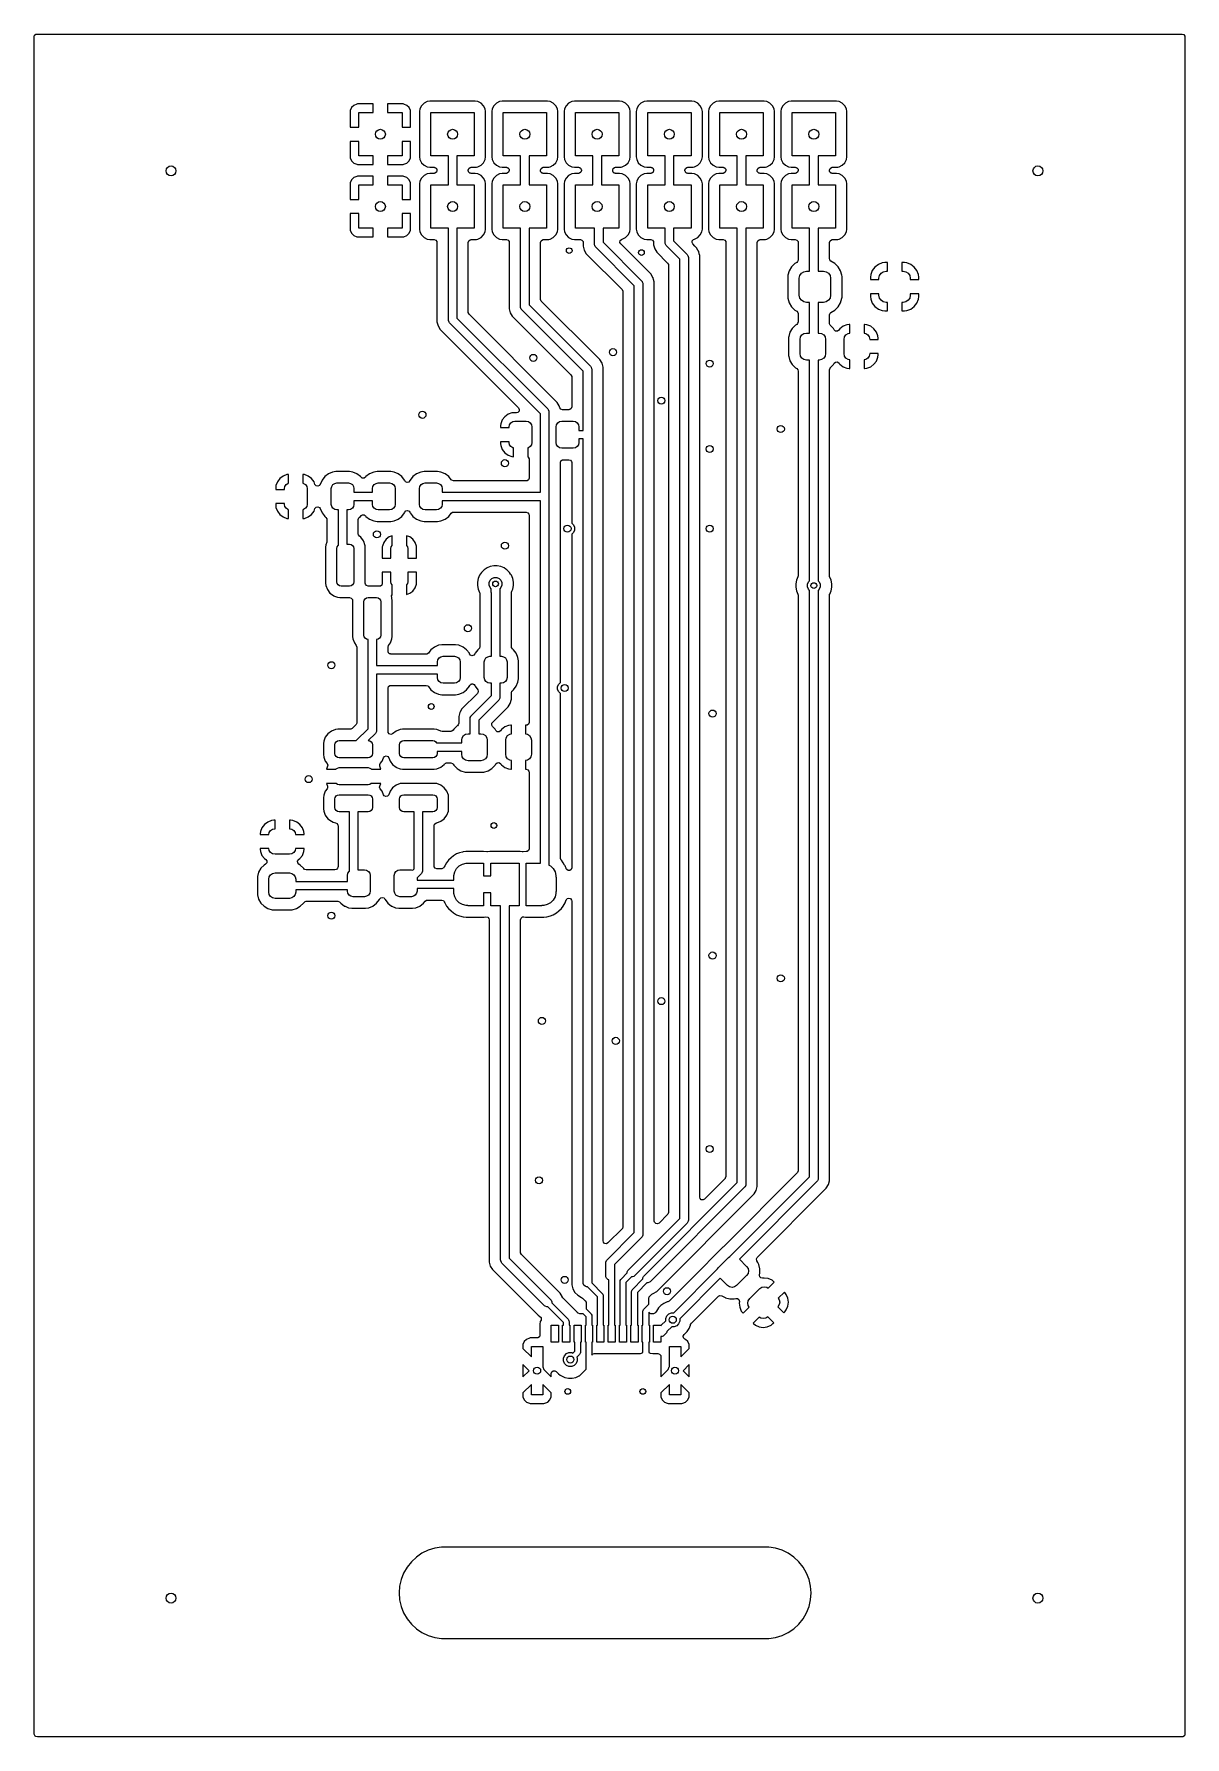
# Model space of a CAD drawing. Header units: inches. Extents: x -0.19 to 1.4, y -0.19 to 2.17.
import ezdxf

# ---------------------------------------------------------------- set-up
doc = ezdxf.new("R2010")
doc.units = ezdxf.units.IN
doc.header["$MEASUREMENT"] = 0
doc.layers.add('BLACK', color=250, linetype='CONTINUOUS')

msp = doc.modelspace()

# ---------------------------------------------------------------- linework, layer by layer
at = {"layer": 'BLACK', "linetype": 'CONTINUOUS'}
for p, q in [((-0.1896, 2.163), (-0.1888, 2.1653)), ((-0.1896, 2.0601), (-0.1896, 2.163)), ((-0.1888, 2.1653), (-0.1869, 2.1667)), ((-0.1869, 2.1667), (-0.1857, 2.1669)), ((-0.1857, 2.1669), (1.3996, 2.1669)), ((1.3996, 2.1669), (1.4019, 2.1662)), ((1.4019, 2.1662), (1.4033, 2.1642)), ((1.4033, 2.1642), (1.4035, 2.163)), ((1.4035, 2.163), (1.4035, -0.1851)), ((0.3548, 2.0735), (0.3504, 2.0713)), ((0.3585, 2.0741), (0.3548, 2.0735)), ((0.3548, 2.0735), (0.3548, 2.0735)), ((0.421, 2.0741), (0.3585, 2.0741)), ((0.3585, 2.0741), (0.3585, 2.0741)), ((0.4247, 2.0735), (0.421, 2.0741)), ((0.4291, 2.0713), (0.4247, 2.0735)), ((0.4247, 2.0735), (0.4247, 2.0735)), ((0.4548, 2.0735), (0.4504, 2.0713)), ((0.4585, 2.0741), (0.4548, 2.0735)), ((0.4548, 2.0735), (0.4548, 2.0735)), ((0.521, 2.0741), (0.4585, 2.0741)), ((0.4585, 2.0741), (0.4585, 2.0741)), ((0.5247, 2.0735), (0.521, 2.0741)), ((0.5291, 2.0713), (0.5247, 2.0735)), ((0.5247, 2.0735), (0.5247, 2.0735)), ((0.5548, 2.0735), (0.5504, 2.0713)), ((0.5585, 2.0741), (0.5548, 2.0735)), ((0.5548, 2.0735), (0.5548, 2.0735)), ((0.621, 2.0741), (0.5585, 2.0741)), ((0.5585, 2.0741), (0.5585, 2.0741)), ((0.6247, 2.0735), (0.621, 2.0741)), ((0.6291, 2.0713), (0.6247, 2.0735)), ((0.6247, 2.0735), (0.6247, 2.0735)), ((0.6548, 2.0735), (0.6504, 2.0713)), ((0.6585, 2.0741), (0.6548, 2.0735)), ((0.6548, 2.0735), (0.6548, 2.0735)), ((0.721, 2.0741), (0.6585, 2.0741)), ((0.6585, 2.0741), (0.6585, 2.0741)), ((0.7247, 2.0735), (0.721, 2.0741)), ((0.7291, 2.0713), (0.7247, 2.0735)), ((0.7247, 2.0735), (0.7247, 2.0735)), ((0.7548, 2.0735), (0.7504, 2.0713)), ((0.7585, 2.0741), (0.7548, 2.0735)), ((0.7548, 2.0735), (0.7548, 2.0735)), ((0.821, 2.0741), (0.7585, 2.0741)), ((0.7585, 2.0741), (0.7585, 2.0741)), ((0.8247, 2.0735), (0.821, 2.0741)), ((0.8291, 2.0713), (0.8247, 2.0735)), ((0.8247, 2.0735), (0.8247, 2.0735)), ((0.8548, 2.0735), (0.8504, 2.0713)), ((0.8585, 2.0741), (0.8548, 2.0735)), ((0.8548, 2.0735), (0.8548, 2.0735)), ((0.921, 2.0741), (0.8585, 2.0741)), ((0.8585, 2.0741), (0.8585, 2.0741)), ((0.9247, 2.0735), (0.921, 2.0741)), ((0.9291, 2.0713), (0.9247, 2.0735)), ((0.9247, 2.0735), (0.9247, 2.0735)), ((-0.1896, 1.9601), (-0.1896, 2.0601)), ((0.2481, 2.0611), (0.248, 2.0601)), ((0.248, 2.0601), (0.248, 2.0382)), ((0.2499, 2.0651), (0.2481, 2.0611)), ((0.253, 2.0683), (0.2499, 2.0651)), ((0.257, 2.07), (0.253, 2.0683)), ((0.258, 2.0702), (0.257, 2.07)), ((0.2799, 2.0702), (0.258, 2.0702)), ((0.258, 2.0702), (0.258, 2.0702)), ((0.2598, 2.0382), (0.2598, 2.0583)), ((0.2598, 2.0583), (0.2799, 2.0583)), ((0.2799, 2.0583), (0.2799, 2.0702)), ((0.2799, 2.0702), (0.2799, 2.0702)), ((0.2996, 2.0702), (0.2996, 2.0583)), ((0.3215, 2.0702), (0.2996, 2.0702)), ((0.2996, 2.0702), (0.2996, 2.0702)), ((0.2996, 2.0583), (0.3198, 2.0583)), ((0.3198, 2.0583), (0.3198, 2.0382)), ((0.3225, 2.07), (0.3215, 2.0702)), ((0.3266, 2.0683), (0.3225, 2.07)), ((0.3297, 2.0651), (0.3266, 2.0683)), ((0.3315, 2.0611), (0.3297, 2.0651)), ((0.3316, 2.0601), (0.3315, 2.0611)), ((0.3316, 2.0382), (0.3316, 2.0601)), ((0.3316, 2.0601), (0.3316, 2.0601)), ((0.3446, 2.0633), (0.344, 2.0596)), ((0.344, 2.0596), (0.344, 1.9971)), ((0.3468, 2.0677), (0.3446, 2.0633)), ((0.3504, 2.0713), (0.3468, 2.0677)), ((0.3598, 1.9983), (0.3598, 2.0583)), ((0.3598, 2.0583), (0.4198, 2.0583)), ((0.4198, 2.0583), (0.4198, 1.9983)), ((0.4327, 2.0677), (0.4291, 2.0713)), ((0.4349, 2.0633), (0.4327, 2.0677)), ((0.4355, 2.0596), (0.4349, 2.0633)), ((0.4349, 2.0633), (0.4349, 2.0633)), ((0.4349, 2.0633), (0.4349, 2.0633)), ((0.4355, 1.9971), (0.4355, 2.0596)), ((0.4355, 2.0596), (0.4355, 2.0596)), ((0.4355, 2.0596), (0.4355, 2.0596)), ((0.4355, 2.0596), (0.4355, 2.0596)), ((0.4446, 2.0633), (0.444, 2.0596)), ((0.444, 2.0596), (0.444, 1.9971)), ((0.4468, 2.0677), (0.4446, 2.0633)), ((0.4504, 2.0713), (0.4468, 2.0677)), ((0.4598, 1.9983), (0.4598, 2.0583)), ((0.4598, 2.0583), (0.5198, 2.0583)), ((0.5198, 2.0583), (0.5198, 1.9983)), ((0.5327, 2.0677), (0.5291, 2.0713)), ((0.5349, 2.0633), (0.5327, 2.0677)), ((0.5355, 2.0596), (0.5349, 2.0633)), ((0.5349, 2.0633), (0.5349, 2.0633)), ((0.5349, 2.0633), (0.5349, 2.0633)), ((0.5355, 1.9971), (0.5355, 2.0596)), ((0.5355, 2.0596), (0.5355, 2.0596)), ((0.5355, 2.0596), (0.5355, 2.0596)), ((0.5355, 2.0596), (0.5355, 2.0596)), ((0.5446, 2.0633), (0.544, 2.0596)), ((0.544, 2.0596), (0.544, 1.9971)), ((0.5468, 2.0677), (0.5446, 2.0633)), ((0.5504, 2.0713), (0.5468, 2.0677)), ((0.5598, 1.9983), (0.5598, 2.0583)), ((0.5598, 2.0583), (0.6198, 2.0583)), ((0.6198, 2.0583), (0.6198, 1.9983)), ((0.6327, 2.0677), (0.6291, 2.0713)), ((0.6349, 2.0633), (0.6327, 2.0677)), ((0.6355, 2.0596), (0.6349, 2.0633)), ((0.6349, 2.0633), (0.6349, 2.0633)), ((0.6349, 2.0633), (0.6349, 2.0633)), ((0.6355, 1.9971), (0.6355, 2.0596)), ((0.6355, 2.0596), (0.6355, 2.0596)), ((0.6355, 2.0596), (0.6355, 2.0596)), ((0.6355, 2.0596), (0.6355, 2.0596)), ((0.6446, 2.0633), (0.644, 2.0596)), ((0.644, 2.0596), (0.644, 1.9971)), ((0.6468, 2.0677), (0.6446, 2.0633)), ((0.6504, 2.0713), (0.6468, 2.0677)), ((0.6598, 1.9983), (0.6598, 2.0583)), ((0.6598, 2.0583), (0.7198, 2.0583)), ((0.7198, 2.0583), (0.7198, 1.9983)), ((0.7327, 2.0677), (0.7291, 2.0713)), ((0.7349, 2.0633), (0.7327, 2.0677)), ((0.7355, 2.0596), (0.7349, 2.0633)), ((0.7349, 2.0633), (0.7349, 2.0633)), ((0.7349, 2.0633), (0.7349, 2.0633)), ((0.7355, 1.9971), (0.7355, 2.0596)), ((0.7355, 2.0596), (0.7355, 2.0596)), ((0.7355, 2.0596), (0.7355, 2.0596)), ((0.7355, 2.0596), (0.7355, 2.0596)), ((0.7446, 2.0633), (0.744, 2.0596)), ((0.744, 2.0596), (0.744, 1.9971)), ((0.7468, 2.0677), (0.7446, 2.0633)), ((0.7504, 2.0713), (0.7468, 2.0677)), ((0.7598, 1.9983), (0.7598, 2.0583)), ((0.7598, 2.0583), (0.8198, 2.0583)), ((0.8198, 2.0583), (0.8198, 1.9983)), ((0.8327, 2.0677), (0.8291, 2.0713)), ((0.8349, 2.0633), (0.8327, 2.0677)), ((0.8355, 2.0596), (0.8349, 2.0633)), ((0.8349, 2.0633), (0.8349, 2.0633)), ((0.8349, 2.0633), (0.8349, 2.0633)), ((0.8355, 1.9971), (0.8355, 2.0596)), ((0.8355, 2.0596), (0.8355, 2.0596)), ((0.8355, 2.0596), (0.8355, 2.0596)), ((0.8355, 2.0596), (0.8355, 2.0596)), ((0.8446, 2.0633), (0.844, 2.0596)), ((0.844, 2.0596), (0.844, 1.9971)), ((0.8468, 2.0677), (0.8446, 2.0633)), ((0.8504, 2.0713), (0.8468, 2.0677)), ((0.8598, 1.9983), (0.8598, 2.0583)), ((0.8598, 2.0583), (0.9198, 2.0583)), ((0.9198, 2.0583), (0.9198, 1.9983)), ((0.9327, 2.0677), (0.9291, 2.0713)), ((0.9349, 2.0633), (0.9327, 2.0677)), ((0.9355, 2.0596), (0.9349, 2.0633)), ((0.9349, 2.0633), (0.9349, 2.0633)), ((0.9349, 2.0633), (0.9349, 2.0633)), ((0.9355, 1.9971), (0.9355, 2.0596)), ((0.9355, 2.0596), (0.9355, 2.0596)), ((0.9355, 2.0596), (0.9355, 2.0596)), ((0.9355, 2.0596), (0.9355, 2.0596)), ((0.248, 2.0382), (0.248, 2.0382)), ((0.248, 2.0382), (0.2598, 2.0382)), ((0.3198, 2.0382), (0.3316, 2.0382)), ((0.3316, 2.0382), (0.3316, 2.0382)), ((0.248, 2.0185), (0.248, 2.0185)), ((0.248, 2.0185), (0.248, 1.9966)), ((0.2598, 2.0185), (0.248, 2.0185)), ((0.2598, 1.9983), (0.2598, 2.0185)), ((0.3316, 2.0185), (0.3198, 2.0185)), ((0.3198, 2.0185), (0.3198, 1.9983)), ((0.3316, 1.9966), (0.3316, 2.0185)), ((0.3316, 2.0185), (0.3316, 2.0185)), ((0.248, 1.9966), (0.2481, 1.9956)), ((0.2481, 1.9956), (0.2499, 1.9916)), ((0.2499, 1.9916), (0.253, 1.9884)), ((0.253, 1.9884), (0.257, 1.9867)), ((0.257, 1.9867), (0.258, 1.9865)), ((0.258, 1.9865), (0.2799, 1.9865)), ((0.2799, 1.9983), (0.2598, 1.9983)), ((0.2799, 1.9865), (0.2799, 1.9983)), ((0.2799, 1.9865), (0.2799, 1.9865)), ((0.3198, 1.9983), (0.2996, 1.9983)), ((0.2996, 1.9983), (0.2996, 1.9865)), ((0.2996, 1.9865), (0.2996, 1.9865)), ((0.2996, 1.9865), (0.3215, 1.9865)), ((0.3215, 1.9865), (0.3225, 1.9867)), ((0.3215, 1.9865), (0.3215, 1.9865)), ((0.3225, 1.9867), (0.3266, 1.9884)), ((0.3266, 1.9884), (0.3297, 1.9916)), ((0.3297, 1.9916), (0.3315, 1.9956)), ((0.3315, 1.9956), (0.3316, 1.9966)), ((0.3316, 1.9966), (0.3316, 1.9966)), ((0.344, 1.9971), (0.344, 1.9971)), ((0.344, 1.9971), (0.3446, 1.9934)), ((0.3446, 1.9934), (0.3446, 1.9934)), ((0.3446, 1.9934), (0.3468, 1.989)), ((0.3468, 1.989), (0.3504, 1.9854)), ((0.3504, 1.9854), (0.3548, 1.9832)), ((0.3548, 1.9832), (0.3585, 1.9826)), ((0.3585, 1.9826), (0.3642, 1.9826)), ((0.3839, 1.9983), (0.3598, 1.9983)), ((0.3642, 1.9826), (0.3648, 1.9824)), ((0.3648, 1.9824), (0.3654, 1.9824)), ((0.3654, 1.9824), (0.3659, 1.982)), ((0.3659, 1.982), (0.3665, 1.9818)), ((0.3665, 1.9818), (0.3668, 1.9813)), ((0.3668, 1.9813), (0.3673, 1.981)), ((0.3673, 1.981), (0.3675, 1.9804)), ((0.3675, 1.9804), (0.3679, 1.9799)), ((0.3679, 1.9799), (0.3681, 1.9787)), ((0.3839, 1.9583), (0.3839, 1.9983)), ((0.4198, 1.9983), (0.3957, 1.9983)), ((0.3957, 1.9983), (0.3957, 1.9583)), ((0.4114, 1.9787), (0.4122, 1.981)), ((0.4122, 1.981), (0.4141, 1.9824)), ((0.4141, 1.9824), (0.4153, 1.9826)), ((0.4153, 1.9826), (0.421, 1.9826)), ((0.421, 1.9826), (0.4229, 1.9829)), ((0.421, 1.9826), (0.421, 1.9826)), ((0.4229, 1.9829), (0.4247, 1.9832)), ((0.4247, 1.9832), (0.4291, 1.9854)), ((0.4247, 1.9832), (0.4247, 1.9832)), ((0.4247, 1.9832), (0.4247, 1.9832)), ((0.4291, 1.9854), (0.4327, 1.989)), ((0.4327, 1.989), (0.4349, 1.9934)), ((0.4349, 1.9934), (0.4355, 1.9971)), ((0.444, 1.9971), (0.444, 1.9971)), ((0.444, 1.9971), (0.4446, 1.9934)), ((0.4446, 1.9934), (0.4446, 1.9934)), ((0.4446, 1.9934), (0.4468, 1.989)), ((0.4468, 1.989), (0.4504, 1.9854)), ((0.4504, 1.9854), (0.4548, 1.9832)), ((0.4548, 1.9832), (0.4585, 1.9826)), ((0.4585, 1.9826), (0.4642, 1.9826)), ((0.4839, 1.9983), (0.4598, 1.9983)), ((0.4642, 1.9826), (0.4648, 1.9824)), ((0.4648, 1.9824), (0.4654, 1.9824)), ((0.4654, 1.9824), (0.4659, 1.982)), ((0.4659, 1.982), (0.4665, 1.9818)), ((0.4665, 1.9818), (0.4668, 1.9813)), ((0.4668, 1.9813), (0.4673, 1.981)), ((0.4673, 1.981), (0.4675, 1.9804)), ((0.4675, 1.9804), (0.4679, 1.9799)), ((0.4679, 1.9799), (0.4681, 1.9787)), ((0.4839, 1.9583), (0.4839, 1.9983)), ((0.5198, 1.9983), (0.4957, 1.9983)), ((0.4957, 1.9983), (0.4957, 1.9583)), ((0.5114, 1.9787), (0.5122, 1.981)), ((0.5122, 1.981), (0.5141, 1.9824)), ((0.5141, 1.9824), (0.5153, 1.9826)), ((0.5153, 1.9826), (0.521, 1.9826)), ((0.521, 1.9826), (0.5229, 1.9829)), ((0.521, 1.9826), (0.521, 1.9826)), ((0.5229, 1.9829), (0.5247, 1.9832)), ((0.5247, 1.9832), (0.5291, 1.9854)), ((0.5247, 1.9832), (0.5247, 1.9832)), ((0.5247, 1.9832), (0.5247, 1.9832)), ((0.5291, 1.9854), (0.5327, 1.989)), ((0.5327, 1.989), (0.5349, 1.9934)), ((0.5349, 1.9934), (0.5355, 1.9971)), ((0.544, 1.9971), (0.544, 1.9971)), ((0.544, 1.9971), (0.5446, 1.9934)), ((0.5446, 1.9934), (0.5446, 1.9934)), ((0.5446, 1.9934), (0.5468, 1.989)), ((0.5468, 1.989), (0.5504, 1.9854)), ((0.5504, 1.9854), (0.5548, 1.9832)), ((0.5548, 1.9832), (0.5585, 1.9826)), ((0.5585, 1.9826), (0.5642, 1.9826)), ((0.5839, 1.9983), (0.5598, 1.9983)), ((0.5642, 1.9826), (0.5648, 1.9824)), ((0.5648, 1.9824), (0.5654, 1.9824)), ((0.5654, 1.9824), (0.5659, 1.982)), ((0.5659, 1.982), (0.5665, 1.9818)), ((0.5665, 1.9818), (0.5668, 1.9813)), ((0.5668, 1.9813), (0.5673, 1.981)), ((0.5673, 1.981), (0.5675, 1.9804)), ((0.5675, 1.9804), (0.5679, 1.9799)), ((0.5679, 1.9799), (0.5681, 1.9787)), ((0.5839, 1.9583), (0.5839, 1.9983)), ((0.6198, 1.9983), (0.5957, 1.9983)), ((0.5957, 1.9983), (0.5957, 1.9583)), ((0.6114, 1.9787), (0.6122, 1.981)), ((0.6122, 1.981), (0.6141, 1.9824)), ((0.6141, 1.9824), (0.6153, 1.9826)), ((0.6153, 1.9826), (0.621, 1.9826)), ((0.621, 1.9826), (0.6229, 1.9829)), ((0.621, 1.9826), (0.621, 1.9826)), ((0.6229, 1.9829), (0.6247, 1.9832)), ((0.6247, 1.9832), (0.6291, 1.9854)), ((0.6247, 1.9832), (0.6247, 1.9832)), ((0.6247, 1.9832), (0.6247, 1.9832)), ((0.6291, 1.9854), (0.6327, 1.989)), ((0.6327, 1.989), (0.6349, 1.9934)), ((0.6349, 1.9934), (0.6355, 1.9971)), ((0.644, 1.9971), (0.644, 1.9971)), ((0.644, 1.9971), (0.6446, 1.9934)), ((0.6446, 1.9934), (0.6446, 1.9934)), ((0.6446, 1.9934), (0.6468, 1.989)), ((0.6468, 1.989), (0.6504, 1.9854)), ((0.6504, 1.9854), (0.6548, 1.9832)), ((0.6548, 1.9832), (0.6585, 1.9826)), ((0.6585, 1.9826), (0.6642, 1.9826)), ((0.6839, 1.9983), (0.6598, 1.9983)), ((0.6642, 1.9826), (0.6648, 1.9824)), ((0.6648, 1.9824), (0.6654, 1.9824)), ((0.6654, 1.9824), (0.6659, 1.982)), ((0.6659, 1.982), (0.6665, 1.9818)), ((0.6665, 1.9818), (0.6668, 1.9813)), ((0.6668, 1.9813), (0.6673, 1.981)), ((0.6673, 1.981), (0.6675, 1.9804)), ((0.6675, 1.9804), (0.6679, 1.9799)), ((0.6679, 1.9799), (0.6681, 1.9787)), ((0.6839, 1.9583), (0.6839, 1.9983)), ((0.7198, 1.9983), (0.6957, 1.9983)), ((0.6957, 1.9983), (0.6957, 1.9583)), ((0.7114, 1.9787), (0.7122, 1.981)), ((0.7122, 1.981), (0.7141, 1.9824)), ((0.7141, 1.9824), (0.7153, 1.9826)), ((0.7153, 1.9826), (0.721, 1.9826)), ((0.721, 1.9826), (0.7229, 1.9829)), ((0.721, 1.9826), (0.721, 1.9826)), ((0.7229, 1.9829), (0.7247, 1.9832)), ((0.7247, 1.9832), (0.7291, 1.9854)), ((0.7247, 1.9832), (0.7247, 1.9832)), ((0.7247, 1.9832), (0.7247, 1.9832)), ((0.7291, 1.9854), (0.7327, 1.989)), ((0.7327, 1.989), (0.7349, 1.9934)), ((0.7349, 1.9934), (0.7355, 1.9971)), ((0.744, 1.9971), (0.744, 1.9971)), ((0.744, 1.9971), (0.7446, 1.9934)), ((0.7446, 1.9934), (0.7446, 1.9934)), ((0.7446, 1.9934), (0.7468, 1.989)), ((0.7468, 1.989), (0.7504, 1.9854)), ((0.7504, 1.9854), (0.7548, 1.9832)), ((0.7548, 1.9832), (0.7585, 1.9826)), ((0.7585, 1.9826), (0.7642, 1.9826)), ((0.7839, 1.9983), (0.7598, 1.9983)), ((0.7642, 1.9826), (0.7648, 1.9824)), ((0.7648, 1.9824), (0.7654, 1.9824)), ((0.7654, 1.9824), (0.7659, 1.982)), ((0.7659, 1.982), (0.7665, 1.9818)), ((0.7665, 1.9818), (0.7668, 1.9813)), ((0.7668, 1.9813), (0.7673, 1.981)), ((0.7673, 1.981), (0.7675, 1.9804)), ((0.7675, 1.9804), (0.7679, 1.9799)), ((0.7679, 1.9799), (0.7681, 1.9787)), ((0.7839, 1.9583), (0.7839, 1.9983)), ((0.8198, 1.9983), (0.7957, 1.9983)), ((0.7957, 1.9983), (0.7957, 1.9583)), ((0.8114, 1.9787), (0.8122, 1.981)), ((0.8122, 1.981), (0.8141, 1.9824)), ((0.8141, 1.9824), (0.8153, 1.9826)), ((0.8153, 1.9826), (0.821, 1.9826)), ((0.821, 1.9826), (0.8229, 1.9829)), ((0.821, 1.9826), (0.821, 1.9826)), ((0.8229, 1.9829), (0.8247, 1.9832)), ((0.8247, 1.9832), (0.8291, 1.9854)), ((0.8247, 1.9832), (0.8247, 1.9832)), ((0.8247, 1.9832), (0.8247, 1.9832)), ((0.8291, 1.9854), (0.8327, 1.989)), ((0.8327, 1.989), (0.8349, 1.9934)), ((0.8349, 1.9934), (0.8355, 1.9971)), ((0.844, 1.9971), (0.844, 1.9971)), ((0.844, 1.9971), (0.8446, 1.9934)), ((0.8446, 1.9934), (0.8446, 1.9934)), ((0.8446, 1.9934), (0.8468, 1.989)), ((0.8468, 1.989), (0.8504, 1.9854)), ((0.8504, 1.9854), (0.8548, 1.9832)), ((0.8548, 1.9832), (0.8585, 1.9826)), ((0.8585, 1.9826), (0.8642, 1.9826)), ((0.8839, 1.9983), (0.8598, 1.9983)), ((0.8642, 1.9826), (0.8648, 1.9824)), ((0.8648, 1.9824), (0.8654, 1.9824)), ((0.8654, 1.9824), (0.8659, 1.982)), ((0.8659, 1.982), (0.8665, 1.9818)), ((0.8665, 1.9818), (0.8668, 1.9813)), ((0.8668, 1.9813), (0.8673, 1.981)), ((0.8673, 1.981), (0.8675, 1.9804)), ((0.8675, 1.9804), (0.8679, 1.9799)), ((0.8679, 1.9799), (0.8681, 1.9787)), ((0.8839, 1.9583), (0.8839, 1.9983)), ((0.9198, 1.9983), (0.8957, 1.9983)), ((0.8957, 1.9983), (0.8957, 1.9583)), ((0.9114, 1.9787), (0.9122, 1.981)), ((0.9122, 1.981), (0.9141, 1.9824)), ((0.9141, 1.9824), (0.9153, 1.9826)), ((0.9153, 1.9826), (0.921, 1.9826)), ((0.921, 1.9826), (0.9229, 1.9829)), ((0.921, 1.9826), (0.921, 1.9826)), ((0.9229, 1.9829), (0.9247, 1.9832)), ((0.9247, 1.9832), (0.9291, 1.9854)), ((0.9247, 1.9832), (0.9247, 1.9832)), ((0.9247, 1.9832), (0.9247, 1.9832)), ((0.9291, 1.9854), (0.9327, 1.989)), ((0.9327, 1.989), (0.9349, 1.9934)), ((0.9349, 1.9934), (0.9355, 1.9971)), ((-0.1896, 1.5999), (-0.1896, 1.9601)), ((0.2481, 1.9611), (0.248, 1.9601)), ((0.248, 1.9601), (0.248, 1.9382)), ((0.2499, 1.9651), (0.2481, 1.9611)), ((0.253, 1.9683), (0.2499, 1.9651)), ((0.257, 1.97), (0.253, 1.9683)), ((0.258, 1.9702), (0.257, 1.97)), ((0.2799, 1.9702), (0.258, 1.9702)), ((0.258, 1.9702), (0.258, 1.9702)), ((0.2598, 1.9382), (0.2598, 1.9583)), ((0.2598, 1.9583), (0.2799, 1.9583)), ((0.2799, 1.9583), (0.2799, 1.9702)), ((0.2799, 1.9702), (0.2799, 1.9702)), ((0.2996, 1.9702), (0.2996, 1.9583)), ((0.3215, 1.9702), (0.2996, 1.9702)), ((0.2996, 1.9702), (0.2996, 1.9702)), ((0.2996, 1.9583), (0.3198, 1.9583)), ((0.3198, 1.9583), (0.3198, 1.9382)), ((0.3225, 1.97), (0.3215, 1.9702)), ((0.3266, 1.9683), (0.3225, 1.97)), ((0.3297, 1.9651), (0.3266, 1.9683)), ((0.3315, 1.9611), (0.3297, 1.9651)), ((0.3316, 1.9601), (0.3315, 1.9611)), ((0.3316, 1.9382), (0.3316, 1.9601)), ((0.3316, 1.9601), (0.3316, 1.9601)), ((0.3446, 1.9633), (0.344, 1.9596)), ((0.344, 1.9596), (0.344, 1.8971)), ((0.3468, 1.9677), (0.3446, 1.9633)), ((0.3504, 1.9713), (0.3468, 1.9677)), ((0.3548, 1.9735), (0.3504, 1.9713)), ((0.3585, 1.9741), (0.3548, 1.9735)), ((0.3548, 1.9735), (0.3548, 1.9735)), ((0.3642, 1.9741), (0.3585, 1.9741)), ((0.3585, 1.9741), (0.3585, 1.9741)), ((0.3598, 1.8983), (0.3598, 1.9583)), ((0.3598, 1.9583), (0.3839, 1.9583)), ((0.3654, 1.9743), (0.3642, 1.9741)), ((0.3673, 1.9757), (0.3654, 1.9743)), ((0.3681, 1.978), (0.3673, 1.9757)), ((0.3681, 1.9787), (0.3681, 1.978)), ((0.3957, 1.9583), (0.4198, 1.9583)), ((0.4114, 1.978), (0.4114, 1.9787)), ((0.4116, 1.9768), (0.4114, 1.978)), ((0.412, 1.9763), (0.4116, 1.9768)), ((0.4122, 1.9757), (0.412, 1.9763)), ((0.4127, 1.9754), (0.4122, 1.9757)), ((0.413, 1.9749), (0.4127, 1.9754)), ((0.4136, 1.9747), (0.413, 1.9749)), ((0.4141, 1.9743), (0.4136, 1.9747)), ((0.4147, 1.9743), (0.4141, 1.9743)), ((0.4153, 1.9741), (0.4147, 1.9743)), ((0.421, 1.9741), (0.4153, 1.9741)), ((0.4198, 1.9583), (0.4198, 1.8983)), ((0.4247, 1.9735), (0.421, 1.9741)), ((0.421, 1.9741), (0.421, 1.9741)), ((0.4291, 1.9713), (0.4247, 1.9735)), ((0.4247, 1.9735), (0.4247, 1.9735)), ((0.4327, 1.9677), (0.4291, 1.9713)), ((0.4349, 1.9633), (0.4327, 1.9677)), ((0.4355, 1.9596), (0.4349, 1.9633)), ((0.4349, 1.9633), (0.4349, 1.9633)), ((0.4349, 1.9633), (0.4349, 1.9633)), ((0.4355, 1.8971), (0.4355, 1.9596)), ((0.4355, 1.9596), (0.4355, 1.9596)), ((0.4355, 1.9596), (0.4355, 1.9596)), ((0.4355, 1.9596), (0.4355, 1.9596)), ((0.4446, 1.9633), (0.444, 1.9596)), ((0.444, 1.9596), (0.444, 1.8971)), ((0.4468, 1.9677), (0.4446, 1.9633)), ((0.4504, 1.9713), (0.4468, 1.9677)), ((0.4548, 1.9735), (0.4504, 1.9713)), ((0.4585, 1.9741), (0.4548, 1.9735)), ((0.4548, 1.9735), (0.4548, 1.9735)), ((0.4642, 1.9741), (0.4585, 1.9741)), ((0.4585, 1.9741), (0.4585, 1.9741)), ((0.4598, 1.8983), (0.4598, 1.9583)), ((0.4598, 1.9583), (0.4839, 1.9583)), ((0.4654, 1.9743), (0.4642, 1.9741)), ((0.4673, 1.9757), (0.4654, 1.9743)), ((0.4681, 1.978), (0.4673, 1.9757)), ((0.4681, 1.9787), (0.4681, 1.978)), ((0.4957, 1.9583), (0.5198, 1.9583)), ((0.5114, 1.978), (0.5114, 1.9787)), ((0.5116, 1.9768), (0.5114, 1.978)), ((0.512, 1.9763), (0.5116, 1.9768)), ((0.5122, 1.9757), (0.512, 1.9763)), ((0.5127, 1.9754), (0.5122, 1.9757)), ((0.513, 1.9749), (0.5127, 1.9754)), ((0.5136, 1.9747), (0.513, 1.9749)), ((0.5141, 1.9743), (0.5136, 1.9747)), ((0.5147, 1.9743), (0.5141, 1.9743)), ((0.5153, 1.9741), (0.5147, 1.9743)), ((0.521, 1.9741), (0.5153, 1.9741)), ((0.5198, 1.9583), (0.5198, 1.8983)), ((0.5247, 1.9735), (0.521, 1.9741)), ((0.521, 1.9741), (0.521, 1.9741)), ((0.5291, 1.9713), (0.5247, 1.9735)), ((0.5247, 1.9735), (0.5247, 1.9735)), ((0.5327, 1.9677), (0.5291, 1.9713)), ((0.5349, 1.9633), (0.5327, 1.9677)), ((0.5355, 1.9596), (0.5349, 1.9633)), ((0.5349, 1.9633), (0.5349, 1.9633)), ((0.5349, 1.9633), (0.5349, 1.9633)), ((0.5355, 1.8971), (0.5355, 1.9596)), ((0.5355, 1.9596), (0.5355, 1.9596)), ((0.5355, 1.9596), (0.5355, 1.9596)), ((0.5355, 1.9596), (0.5355, 1.9596)), ((0.5446, 1.9633), (0.544, 1.9596)), ((0.544, 1.9596), (0.544, 1.8971)), ((0.5468, 1.9677), (0.5446, 1.9633)), ((0.5504, 1.9713), (0.5468, 1.9677)), ((0.5548, 1.9735), (0.5504, 1.9713)), ((0.5585, 1.9741), (0.5548, 1.9735)), ((0.5548, 1.9735), (0.5548, 1.9735)), ((0.5642, 1.9741), (0.5585, 1.9741)), ((0.5585, 1.9741), (0.5585, 1.9741)), ((0.5598, 1.8983), (0.5598, 1.9583)), ((0.5598, 1.9583), (0.5839, 1.9583)), ((0.5654, 1.9743), (0.5642, 1.9741)), ((0.5673, 1.9757), (0.5654, 1.9743)), ((0.5681, 1.978), (0.5673, 1.9757)), ((0.5681, 1.9787), (0.5681, 1.978)), ((0.5957, 1.9583), (0.6198, 1.9583)), ((0.6114, 1.978), (0.6114, 1.9787)), ((0.6116, 1.9768), (0.6114, 1.978)), ((0.612, 1.9763), (0.6116, 1.9768)), ((0.6122, 1.9757), (0.612, 1.9763)), ((0.6127, 1.9754), (0.6122, 1.9757)), ((0.613, 1.9749), (0.6127, 1.9754)), ((0.6136, 1.9747), (0.613, 1.9749)), ((0.6141, 1.9743), (0.6136, 1.9747)), ((0.6147, 1.9743), (0.6141, 1.9743)), ((0.6153, 1.9741), (0.6147, 1.9743)), ((0.621, 1.9741), (0.6153, 1.9741)), ((0.6198, 1.9583), (0.6198, 1.8983)), ((0.6247, 1.9735), (0.621, 1.9741)), ((0.621, 1.9741), (0.621, 1.9741)), ((0.6291, 1.9713), (0.6247, 1.9735)), ((0.6247, 1.9735), (0.6247, 1.9735)), ((0.6327, 1.9677), (0.6291, 1.9713)), ((0.6349, 1.9633), (0.6327, 1.9677)), ((0.6355, 1.9596), (0.6349, 1.9633)), ((0.6349, 1.9633), (0.6349, 1.9633)), ((0.6349, 1.9633), (0.6349, 1.9633)), ((0.6355, 1.8971), (0.6355, 1.9596)), ((0.6355, 1.9596), (0.6355, 1.9596)), ((0.6355, 1.9596), (0.6355, 1.9596)), ((0.6355, 1.9596), (0.6355, 1.9596)), ((0.6446, 1.9633), (0.644, 1.9596)), ((0.644, 1.9596), (0.644, 1.8971)), ((0.6468, 1.9677), (0.6446, 1.9633)), ((0.6504, 1.9713), (0.6468, 1.9677)), ((0.6548, 1.9735), (0.6504, 1.9713)), ((0.6585, 1.9741), (0.6548, 1.9735)), ((0.6548, 1.9735), (0.6548, 1.9735)), ((0.6642, 1.9741), (0.6585, 1.9741)), ((0.6585, 1.9741), (0.6585, 1.9741)), ((0.6598, 1.8983), (0.6598, 1.9583)), ((0.6598, 1.9583), (0.6839, 1.9583)), ((0.6654, 1.9743), (0.6642, 1.9741)), ((0.6673, 1.9757), (0.6654, 1.9743)), ((0.6681, 1.978), (0.6673, 1.9757)), ((0.6681, 1.9787), (0.6681, 1.978)), ((0.6957, 1.9583), (0.7198, 1.9583)), ((0.7114, 1.978), (0.7114, 1.9787)), ((0.7116, 1.9768), (0.7114, 1.978)), ((0.712, 1.9763), (0.7116, 1.9768)), ((0.7122, 1.9757), (0.712, 1.9763)), ((0.7127, 1.9754), (0.7122, 1.9757)), ((0.713, 1.9749), (0.7127, 1.9754)), ((0.7136, 1.9747), (0.713, 1.9749)), ((0.7141, 1.9743), (0.7136, 1.9747)), ((0.7147, 1.9743), (0.7141, 1.9743)), ((0.7153, 1.9741), (0.7147, 1.9743)), ((0.721, 1.9741), (0.7153, 1.9741)), ((0.7198, 1.9583), (0.7198, 1.8983)), ((0.7247, 1.9735), (0.721, 1.9741)), ((0.721, 1.9741), (0.721, 1.9741)), ((0.7291, 1.9713), (0.7247, 1.9735)), ((0.7247, 1.9735), (0.7247, 1.9735)), ((0.7327, 1.9677), (0.7291, 1.9713)), ((0.7349, 1.9633), (0.7327, 1.9677)), ((0.7355, 1.9596), (0.7349, 1.9633)), ((0.7349, 1.9633), (0.7349, 1.9633)), ((0.7349, 1.9633), (0.7349, 1.9633)), ((0.7355, 1.8971), (0.7355, 1.9596)), ((0.7355, 1.9596), (0.7355, 1.9596)), ((0.7355, 1.9596), (0.7355, 1.9596)), ((0.7355, 1.9596), (0.7355, 1.9596)), ((0.7446, 1.9633), (0.744, 1.9596)), ((0.744, 1.9596), (0.744, 1.8971)), ((0.7468, 1.9677), (0.7446, 1.9633)), ((0.7504, 1.9713), (0.7468, 1.9677)), ((0.7548, 1.9735), (0.7504, 1.9713)), ((0.7585, 1.9741), (0.7548, 1.9735)), ((0.7548, 1.9735), (0.7548, 1.9735)), ((0.7642, 1.9741), (0.7585, 1.9741)), ((0.7585, 1.9741), (0.7585, 1.9741)), ((0.7598, 1.8983), (0.7598, 1.9583)), ((0.7598, 1.9583), (0.7839, 1.9583)), ((0.7654, 1.9743), (0.7642, 1.9741)), ((0.7673, 1.9757), (0.7654, 1.9743)), ((0.7681, 1.978), (0.7673, 1.9757)), ((0.7681, 1.9787), (0.7681, 1.978)), ((0.7957, 1.9583), (0.8198, 1.9583)), ((0.8114, 1.978), (0.8114, 1.9787)), ((0.8116, 1.9768), (0.8114, 1.978)), ((0.812, 1.9763), (0.8116, 1.9768)), ((0.8122, 1.9757), (0.812, 1.9763)), ((0.8127, 1.9754), (0.8122, 1.9757)), ((0.813, 1.9749), (0.8127, 1.9754)), ((0.8136, 1.9747), (0.813, 1.9749)), ((0.8141, 1.9743), (0.8136, 1.9747)), ((0.8147, 1.9743), (0.8141, 1.9743)), ((0.8153, 1.9741), (0.8147, 1.9743)), ((0.821, 1.9741), (0.8153, 1.9741)), ((0.8198, 1.9583), (0.8198, 1.8983)), ((0.8247, 1.9735), (0.821, 1.9741)), ((0.821, 1.9741), (0.821, 1.9741)), ((0.8291, 1.9713), (0.8247, 1.9735)), ((0.8247, 1.9735), (0.8247, 1.9735)), ((0.8327, 1.9677), (0.8291, 1.9713)), ((0.8349, 1.9633), (0.8327, 1.9677)), ((0.8355, 1.9596), (0.8349, 1.9633)), ((0.8349, 1.9633), (0.8349, 1.9633)), ((0.8349, 1.9633), (0.8349, 1.9633)), ((0.8355, 1.8971), (0.8355, 1.9596)), ((0.8355, 1.9596), (0.8355, 1.9596)), ((0.8355, 1.9596), (0.8355, 1.9596)), ((0.8355, 1.9596), (0.8355, 1.9596)), ((0.8446, 1.9633), (0.844, 1.9596)), ((0.844, 1.9596), (0.844, 1.8971)), ((0.8468, 1.9677), (0.8446, 1.9633)), ((0.8504, 1.9713), (0.8468, 1.9677)), ((0.8548, 1.9735), (0.8504, 1.9713)), ((0.8585, 1.9741), (0.8548, 1.9735)), ((0.8548, 1.9735), (0.8548, 1.9735)), ((0.8642, 1.9741), (0.8585, 1.9741)), ((0.8585, 1.9741), (0.8585, 1.9741)), ((0.8598, 1.8983), (0.8598, 1.9583)), ((0.8598, 1.9583), (0.8839, 1.9583)), ((0.8654, 1.9743), (0.8642, 1.9741)), ((0.8673, 1.9757), (0.8654, 1.9743)), ((0.8681, 1.978), (0.8673, 1.9757)), ((0.8681, 1.9787), (0.8681, 1.978)), ((0.8957, 1.9583), (0.9198, 1.9583)), ((0.9114, 1.978), (0.9114, 1.9787)), ((0.9116, 1.9768), (0.9114, 1.978)), ((0.912, 1.9763), (0.9116, 1.9768)), ((0.9122, 1.9757), (0.912, 1.9763)), ((0.9127, 1.9754), (0.9122, 1.9757)), ((0.913, 1.9749), (0.9127, 1.9754)), ((0.9136, 1.9747), (0.913, 1.9749)), ((0.9141, 1.9743), (0.9136, 1.9747)), ((0.9147, 1.9743), (0.9141, 1.9743)), ((0.9153, 1.9741), (0.9147, 1.9743)), ((0.921, 1.9741), (0.9153, 1.9741)), ((0.9198, 1.9583), (0.9198, 1.8983)), ((0.9247, 1.9735), (0.921, 1.9741)), ((0.921, 1.9741), (0.921, 1.9741)), ((0.9291, 1.9713), (0.9247, 1.9735)), ((0.9247, 1.9735), (0.9247, 1.9735)), ((0.9327, 1.9677), (0.9291, 1.9713)), ((0.9349, 1.9633), (0.9327, 1.9677)), ((0.9355, 1.9596), (0.9349, 1.9633)), ((0.9349, 1.9633), (0.9349, 1.9633)), ((0.9349, 1.9633), (0.9349, 1.9633)), ((0.9355, 1.8971), (0.9355, 1.9596)), ((0.9355, 1.9596), (0.9355, 1.9596)), ((0.9355, 1.9596), (0.9355, 1.9596)), ((0.9355, 1.9596), (0.9355, 1.9596)), ((0.248, 1.9382), (0.248, 1.9382)), ((0.248, 1.9382), (0.2598, 1.9382)), ((0.3198, 1.9382), (0.3316, 1.9382)), ((0.3316, 1.9382), (0.3316, 1.9382)), ((0.248, 1.9185), (0.248, 1.9185)), ((0.248, 1.9185), (0.248, 1.8966)), ((0.2598, 1.9185), (0.248, 1.9185)), ((0.2598, 1.8983), (0.2598, 1.9185)), ((0.3316, 1.9185), (0.3198, 1.9185)), ((0.3198, 1.9185), (0.3198, 1.8983)), ((0.3316, 1.8966), (0.3316, 1.9185)), ((0.3316, 1.9185), (0.3316, 1.9185)), ((0.248, 1.8966), (0.2481, 1.8956)), ((0.2481, 1.8956), (0.2499, 1.8916)), ((0.2499, 1.8916), (0.253, 1.8884)), ((0.253, 1.8884), (0.257, 1.8866)), ((0.257, 1.8866), (0.258, 1.8865)), ((0.258, 1.8865), (0.2799, 1.8865)), ((0.2799, 1.8983), (0.2598, 1.8983)), ((0.2799, 1.8865), (0.2799, 1.8983)), ((0.2799, 1.8865), (0.2799, 1.8865)), ((0.3198, 1.8983), (0.2996, 1.8983)), ((0.2996, 1.8983), (0.2996, 1.8865)), ((0.2996, 1.8865), (0.2996, 1.8865)), ((0.2996, 1.8865), (0.3215, 1.8865)), ((0.3215, 1.8865), (0.3225, 1.8866)), ((0.3215, 1.8865), (0.3215, 1.8865)), ((0.3225, 1.8866), (0.3266, 1.8884)), ((0.3266, 1.8884), (0.3297, 1.8916)), ((0.3297, 1.8916), (0.3315, 1.8956)), ((0.3315, 1.8956), (0.3316, 1.8966)), ((0.3316, 1.8966), (0.3316, 1.8966)), ((0.344, 1.8971), (0.344, 1.8971)), ((0.344, 1.8971), (0.3446, 1.8934)), ((0.3446, 1.8934), (0.3446, 1.8934)), ((0.3446, 1.8934), (0.3468, 1.889)), ((0.3468, 1.889), (0.3504, 1.8854)), ((0.3504, 1.8854), (0.3548, 1.8832)), ((0.3839, 1.8983), (0.3598, 1.8983)), ((0.3839, 1.7717), (0.3839, 1.8983)), ((0.4198, 1.8983), (0.3957, 1.8983)), ((0.3957, 1.8983), (0.3957, 1.7741)), ((0.4247, 1.8832), (0.4291, 1.8854)), ((0.4291, 1.8854), (0.4327, 1.889)), ((0.4327, 1.889), (0.4349, 1.8934)), ((0.4349, 1.8934), (0.4355, 1.8971)), ((0.444, 1.8971), (0.444, 1.8971)), ((0.444, 1.8971), (0.4446, 1.8934)), ((0.4446, 1.8934), (0.4446, 1.8934)), ((0.4446, 1.8934), (0.4468, 1.889)), ((0.4468, 1.889), (0.4504, 1.8854)), ((0.4504, 1.8854), (0.4548, 1.8832)), ((0.4839, 1.8983), (0.4598, 1.8983)), ((0.4839, 1.7898), (0.4839, 1.8983)), ((0.5198, 1.8983), (0.4957, 1.8983)), ((0.4957, 1.8983), (0.4957, 1.7922)), ((0.5247, 1.8832), (0.5291, 1.8854)), ((0.5291, 1.8854), (0.5327, 1.889)), ((0.5327, 1.889), (0.5349, 1.8934)), ((0.5349, 1.8934), (0.5355, 1.8971)), ((0.544, 1.8971), (0.544, 1.8971)), ((0.544, 1.8971), (0.5446, 1.8934)), ((0.5446, 1.8934), (0.5446, 1.8934)), ((0.5446, 1.8934), (0.5468, 1.889)), ((0.5468, 1.889), (0.5504, 1.8854)), ((0.5504, 1.8854), (0.5548, 1.8832)), ((0.5862, 1.8983), (0.5598, 1.8983)), ((0.5862, 1.8764), (0.5862, 1.8983)), ((0.6198, 1.8983), (0.598, 1.8983)), ((0.598, 1.8983), (0.598, 1.8788)), ((0.6247, 1.8832), (0.6291, 1.8854)), ((0.6291, 1.8854), (0.6327, 1.889)), ((0.6327, 1.889), (0.6349, 1.8934)), ((0.6349, 1.8934), (0.6355, 1.8971)), ((0.644, 1.8971), (0.644, 1.8971)), ((0.644, 1.8971), (0.6446, 1.8934)), ((0.6446, 1.8934), (0.6446, 1.8934)), ((0.6446, 1.8934), (0.6468, 1.889)), ((0.6468, 1.889), (0.6504, 1.8854)), ((0.6504, 1.8854), (0.6548, 1.8832)), ((0.6839, 1.8983), (0.6598, 1.8983)), ((0.6839, 1.8783), (0.6839, 1.8983)), ((0.7198, 1.8983), (0.6957, 1.8983)), ((0.6957, 1.8983), (0.6957, 1.8808)), ((0.7247, 1.8832), (0.7291, 1.8854)), ((0.7291, 1.8854), (0.7327, 1.889)), ((0.7327, 1.889), (0.7349, 1.8934)), ((0.7349, 1.8934), (0.7355, 1.8971)), ((0.744, 1.8971), (0.744, 1.8971)), ((0.744, 1.8971), (0.7446, 1.8934)), ((0.7446, 1.8934), (0.7446, 1.8934)), ((0.7446, 1.8934), (0.7468, 1.889)), ((0.7468, 1.889), (0.7504, 1.8854)), ((0.7504, 1.8854), (0.7548, 1.8832)), ((0.7839, 1.8983), (0.7598, 1.8983)), ((0.7839, 0.578), (0.7839, 1.8983)), ((0.8198, 1.8983), (0.7957, 1.8983)), ((0.7957, 1.8983), (0.7957, 0.5756)), ((0.8247, 1.8832), (0.8291, 1.8854)), ((0.8291, 1.8854), (0.8327, 1.889)), ((0.8327, 1.889), (0.8349, 1.8934)), ((0.8349, 1.8934), (0.8355, 1.8971)), ((0.844, 1.8971), (0.844, 1.8971)), ((0.844, 1.8971), (0.8446, 1.8934)), ((0.8446, 1.8934), (0.8446, 1.8934)), ((0.8446, 1.8934), (0.8468, 1.889)), ((0.8468, 1.889), (0.8504, 1.8854)), ((0.8504, 1.8854), (0.8548, 1.8832)), ((0.8839, 1.8983), (0.8598, 1.8983)), ((0.8839, 1.839), (0.8839, 1.8983)), ((0.9198, 1.8983), (0.8957, 1.8983)), ((0.8957, 1.8983), (0.8957, 1.839)), ((0.9247, 1.8832), (0.9291, 1.8854)), ((0.9291, 1.8854), (0.9327, 1.889)), ((0.9327, 1.889), (0.9349, 1.8934)), ((0.9349, 1.8934), (0.9355, 1.8971)), ((0.3548, 1.8832), (0.3585, 1.8826)), ((0.3585, 1.8826), (0.3642, 1.8826)), ((0.3642, 1.8826), (0.3665, 1.8818)), ((0.3665, 1.8818), (0.3679, 1.8799)), ((0.3679, 1.8799), (0.3681, 1.8787)), ((0.3681, 1.8787), (0.3681, 1.7745)), ((0.4114, 1.8787), (0.4122, 1.881)), ((0.4114, 1.7822), (0.4114, 1.8787)), ((0.4122, 1.881), (0.4141, 1.8824)), ((0.4141, 1.8824), (0.4153, 1.8826)), ((0.4153, 1.8826), (0.421, 1.8826)), ((0.421, 1.8826), (0.4229, 1.8829)), ((0.421, 1.8826), (0.421, 1.8826)), ((0.4229, 1.8829), (0.4247, 1.8832)), ((0.4247, 1.8832), (0.4247, 1.8832)), ((0.4247, 1.8832), (0.4247, 1.8832)), ((0.4548, 1.8832), (0.4585, 1.8826)), ((0.4585, 1.8826), (0.4642, 1.8826)), ((0.4642, 1.8826), (0.4665, 1.8818)), ((0.4665, 1.8818), (0.4679, 1.8799)), ((0.4679, 1.8799), (0.4681, 1.8787)), ((0.4681, 1.8787), (0.4681, 1.7926)), ((0.5114, 1.8787), (0.5122, 1.881)), ((0.5114, 1.8004), (0.5114, 1.8787)), ((0.5122, 1.881), (0.5141, 1.8824)), ((0.5141, 1.8824), (0.5153, 1.8826)), ((0.5153, 1.8826), (0.521, 1.8826)), ((0.521, 1.8826), (0.5229, 1.8829)), ((0.521, 1.8826), (0.521, 1.8826)), ((0.5229, 1.8829), (0.5247, 1.8832)), ((0.5247, 1.8832), (0.5247, 1.8832)), ((0.5247, 1.8832), (0.5247, 1.8832)), ((0.5548, 1.8832), (0.5585, 1.8826)), ((0.5585, 1.8826), (0.5666, 1.8826)), ((0.5666, 1.8826), (0.5688, 1.8818)), ((0.5688, 1.8818), (0.5703, 1.8799)), ((0.5703, 1.8799), (0.5705, 1.8787)), ((0.5705, 1.8787), (0.5705, 1.8735)), ((0.5705, 1.8735), (0.5719, 1.868)), ((0.5719, 1.868), (0.5748, 1.8631)), ((0.5748, 1.8631), (0.6244, 1.8134)), ((0.5863, 1.8752), (0.5862, 1.8764)), ((0.5867, 1.8743), (0.5863, 1.8752)), ((0.5872, 1.8731), (0.5867, 1.8743)), ((0.588, 1.8722), (0.5872, 1.8731)), ((0.6413, 1.8188), (0.588, 1.8722)), ((0.598, 1.8788), (0.6514, 1.8254)), ((0.6215, 1.8787), (0.6219, 1.8811)), ((0.6226, 1.8766), (0.6215, 1.8787)), ((0.6219, 1.8811), (0.6236, 1.8828)), ((0.6646, 1.8346), (0.6226, 1.8766)), ((0.6236, 1.8828), (0.6244, 1.8831)), ((0.6244, 1.8831), (0.6247, 1.8832)), ((0.6244, 1.8831), (0.6244, 1.8831)), ((0.6247, 1.8832), (0.6247, 1.8832)), ((0.6548, 1.8832), (0.6585, 1.8826)), ((0.6585, 1.8826), (0.6642, 1.8826)), ((0.6642, 1.8826), (0.6665, 1.8818)), ((0.6665, 1.8818), (0.6679, 1.8799)), ((0.6679, 1.8799), (0.6681, 1.8787)), ((0.6681, 1.8787), (0.6681, 1.8755)), ((0.6681, 1.8755), (0.6696, 1.87)), ((0.6696, 1.87), (0.6724, 1.865)), ((0.6724, 1.865), (0.6874, 1.85)), ((0.684, 1.8772), (0.6839, 1.8783)), ((0.6849, 1.8751), (0.684, 1.8772)), ((0.6856, 1.8742), (0.6849, 1.8751)), ((0.7043, 1.8554), (0.6856, 1.8742)), ((0.6957, 1.8808), (0.7144, 1.862)), ((0.7144, 1.862), (0.7151, 1.8612)), ((0.7212, 1.8787), (0.7215, 1.881)), ((0.7223, 1.8765), (0.7212, 1.8787)), ((0.7215, 1.881), (0.7232, 1.8827)), ((0.7252, 1.8735), (0.7223, 1.8765)), ((0.7232, 1.8827), (0.7244, 1.8831)), ((0.7244, 1.8831), (0.7247, 1.8832)), ((0.7276, 1.8712), (0.7252, 1.8735)), ((0.7294, 1.868), (0.7276, 1.8712)), ((0.7304, 1.8662), (0.7294, 1.868)), ((0.7313, 1.8631), (0.7304, 1.8662)), ((0.7319, 1.8607), (0.7313, 1.8631)), ((0.7548, 1.8832), (0.7585, 1.8826)), ((0.7585, 1.8826), (0.7642, 1.8826)), ((0.7642, 1.8826), (0.7665, 1.8818)), ((0.7665, 1.8818), (0.7679, 1.8799)), ((0.7679, 1.8799), (0.7681, 1.8787)), ((0.7681, 1.8787), (0.7681, 0.5862)), ((0.8114, 1.8787), (0.8122, 1.881)), ((0.8114, 0.5784), (0.8114, 1.8787)), ((0.8122, 1.881), (0.8141, 1.8824)), ((0.8141, 1.8824), (0.8153, 1.8826)), ((0.8153, 1.8826), (0.821, 1.8826)), ((0.821, 1.8826), (0.8229, 1.8829)), ((0.821, 1.8826), (0.821, 1.8826)), ((0.8229, 1.8829), (0.8247, 1.8832)), ((0.8247, 1.8832), (0.8247, 1.8832)), ((0.8247, 1.8832), (0.8247, 1.8832)), ((0.8548, 1.8832), (0.8585, 1.8826)), ((0.8585, 1.8826), (0.8642, 1.8826)), ((0.8642, 1.8826), (0.8665, 1.8818)), ((0.8665, 1.8818), (0.8679, 1.8799)), ((0.8679, 1.8799), (0.8681, 1.8787)), ((0.8681, 1.8787), (0.8681, 1.8543)), ((0.9114, 1.8787), (0.9122, 1.881)), ((0.9114, 1.8562), (0.9114, 1.8787)), ((0.9122, 1.881), (0.9141, 1.8824)), ((0.9141, 1.8824), (0.9153, 1.8826)), ((0.9153, 1.8826), (0.921, 1.8826)), ((0.921, 1.8826), (0.9229, 1.8829)), ((0.921, 1.8826), (0.921, 1.8826)), ((0.9229, 1.8829), (0.9247, 1.8832)), ((0.9247, 1.8832), (0.9247, 1.8832)), ((0.9247, 1.8832), (0.9247, 1.8832)), ((0.6874, 1.85), (0.6885, 1.8479)), ((0.6885, 1.8479), (0.6886, 1.8473)), ((0.6886, 1.8473), (0.6886, 0.5366)), ((0.7043, 0.5284), (0.7043, 1.8554)), ((0.7151, 1.8612), (0.7153, 1.8607)), ((0.7153, 1.8607), (0.716, 1.859)), ((0.716, 1.859), (0.7161, 1.8579)), ((0.7161, 1.8579), (0.7161, 0.526)), ((0.7319, 0.5578), (0.7319, 1.8607)), ((0.8558, 1.8394), (0.854, 1.8332)), ((0.8591, 1.845), (0.8558, 1.8394)), ((0.8637, 1.8495), (0.8591, 1.845)), ((0.8662, 1.851), (0.8637, 1.8495)), ((0.8673, 1.8521), (0.8662, 1.851)), ((0.8681, 1.8543), (0.8673, 1.8521)), ((0.8726, 1.8361), (0.8758, 1.8382)), ((0.8758, 1.8382), (0.8795, 1.839)), ((0.8795, 1.839), (0.8839, 1.839)), ((0.8957, 1.839), (0.9031, 1.839)), ((0.9031, 1.839), (0.9069, 1.8382)), ((0.9069, 1.8382), (0.9101, 1.8361)), ((0.9118, 1.8547), (0.9114, 1.8562)), ((0.9134, 1.8529), (0.9118, 1.8547)), ((0.919, 1.8495), (0.9134, 1.8529)), ((0.9235, 1.845), (0.919, 1.8495)), ((0.919, 1.8495), (0.919, 1.8495)), ((0.919, 1.8495), (0.919, 1.8495)), ((0.9268, 1.8394), (0.9235, 1.845)), ((0.9286, 1.8332), (0.9268, 1.8394)), ((0.9707, 1.8398), (0.9685, 1.8343)), ((0.9743, 1.8446), (0.9707, 1.8398)), ((0.9791, 1.8482), (0.9743, 1.8446)), ((0.9846, 1.8504), (0.9791, 1.8482)), ((0.9828, 1.8361), (0.986, 1.8382)), ((0.9881, 1.8508), (0.9846, 1.8504)), ((0.986, 1.8382), (0.9898, 1.839)), ((0.9917, 1.8508), (0.9881, 1.8508)), ((0.9898, 1.839), (0.9917, 1.839)), ((0.9917, 1.839), (0.9917, 1.8508)), ((0.9917, 1.8508), (0.9917, 1.8508)), ((1.0151, 1.8508), (1.0114, 1.8508)), ((1.0114, 1.8508), (1.0114, 1.8508)), ((1.0114, 1.8508), (1.0114, 1.839)), ((1.0114, 1.839), (1.0134, 1.839)), ((1.0134, 1.839), (1.0172, 1.8382)), ((1.0186, 1.8504), (1.0151, 1.8508)), ((1.0172, 1.8382), (1.0203, 1.8361)), ((1.0241, 1.8482), (1.0186, 1.8504)), ((1.0288, 1.8446), (1.0241, 1.8482)), ((1.0324, 1.8398), (1.0288, 1.8446)), ((1.0346, 1.8343), (1.0324, 1.8398)), ((0.6413, 0.5087), (0.6413, 1.8188)), ((0.6514, 1.8254), (0.6522, 1.8245)), ((0.6522, 1.8245), (0.6523, 1.8241)), ((0.6523, 1.8241), (0.653, 1.8224)), ((0.653, 1.8224), (0.6531, 1.8213)), ((0.6531, 1.8213), (0.6531, 0.5063)), ((0.6662, 1.8317), (0.6646, 1.8346)), ((0.6646, 1.8346), (0.6646, 1.8346)), ((0.6674, 1.8296), (0.6662, 1.8317)), ((0.6662, 1.8317), (0.6662, 1.8317)), ((0.6681, 1.8272), (0.6674, 1.8296)), ((0.6674, 1.8296), (0.6674, 1.8296)), ((0.6689, 1.8241), (0.6681, 1.8272)), ((0.6689, 0.5247), (0.6689, 1.8241)), ((0.854, 1.8332), (0.8539, 1.8317)), ((0.8539, 1.8317), (0.8539, 1.8029)), ((0.854, 1.8332), (0.854, 1.8332)), ((0.8697, 1.8291), (0.8704, 1.8329)), ((0.8697, 1.8055), (0.8697, 1.8291)), ((0.8704, 1.8329), (0.8726, 1.8361)), ((0.9101, 1.8361), (0.9122, 1.8329)), ((0.9122, 1.8329), (0.913, 1.8291)), ((0.913, 1.8291), (0.913, 1.8055)), ((0.9288, 1.8317), (0.9286, 1.8332)), ((0.9288, 1.8308), (0.9288, 1.8317)), ((0.9288, 1.8075), (0.9288, 1.8308)), ((0.9685, 1.8343), (0.9681, 1.8308)), ((0.9681, 1.8308), (0.9681, 1.8272)), ((0.9681, 1.8272), (0.9681, 1.8272)), ((0.9681, 1.8272), (0.9799, 1.8272)), ((0.9799, 1.8291), (0.9807, 1.8329)), ((0.9799, 1.8272), (0.9799, 1.8291)), ((0.9807, 1.8329), (0.9828, 1.8361)), ((1.0203, 1.8361), (1.0225, 1.8329)), ((1.0225, 1.8329), (1.0232, 1.8291)), ((1.0232, 1.8291), (1.0232, 1.8272)), ((1.0232, 1.8272), (1.035, 1.8272)), ((1.035, 1.8308), (1.0346, 1.8343)), ((1.035, 1.8272), (1.035, 1.8308)), ((1.035, 1.8308), (1.035, 1.8308)), ((1.035, 1.8272), (1.035, 1.8272)), ((0.4681, 1.7926), (0.4681, 1.7869)), ((0.4957, 1.7922), (0.5806, 1.7073)), ((0.5115, 1.7997), (0.5114, 1.8004)), ((0.5126, 1.7976), (0.5115, 1.7997)), ((0.5937, 1.7165), (0.5126, 1.7976)), ((0.6244, 1.8134), (0.6255, 1.8113)), ((0.6255, 1.8113), (0.6256, 1.8107)), ((0.6256, 1.8107), (0.6256, 0.5169)), ((0.8539, 1.8029), (0.854, 1.8015)), ((0.854, 1.8015), (0.854, 1.8015)), ((0.854, 1.8015), (0.854, 1.8015)), ((0.854, 1.8015), (0.8558, 1.7953)), ((0.8558, 1.7953), (0.8591, 1.7897)), ((0.8704, 1.8017), (0.8697, 1.8055)), ((0.8726, 1.7986), (0.8704, 1.8017)), ((0.8758, 1.7964), (0.8726, 1.7986)), ((0.8795, 1.7957), (0.8758, 1.7964)), ((0.8839, 1.7957), (0.8795, 1.7957)), ((0.8839, 1.7533), (0.8839, 1.7957)), ((0.9031, 1.7957), (0.8957, 1.7957)), ((0.8957, 1.7957), (0.8957, 1.7533)), ((0.9069, 1.7964), (0.9031, 1.7957)), ((0.9101, 1.7986), (0.9069, 1.7964)), ((0.9122, 1.8017), (0.9101, 1.7986)), ((0.913, 1.8055), (0.9122, 1.8017)), ((0.9235, 1.7897), (0.9268, 1.7953)), ((0.9268, 1.7953), (0.9286, 1.8015)), ((0.9286, 1.8015), (0.9288, 1.8029)), ((0.9288, 1.8029), (0.9288, 1.8075)), ((0.9799, 1.8075), (0.9681, 1.8075)), ((0.9681, 1.8075), (0.9681, 1.8075)), ((0.9681, 1.8075), (0.9681, 1.8038)), ((0.9681, 1.8038), (0.9685, 1.8003)), ((0.9685, 1.8003), (0.9707, 1.7948)), ((0.9707, 1.7948), (0.9743, 1.7901)), ((0.9799, 1.8055), (0.9799, 1.8075)), ((0.9807, 1.8017), (0.9799, 1.8055)), ((0.9828, 1.7986), (0.9807, 1.8017)), ((0.986, 1.7964), (0.9828, 1.7986)), ((0.9898, 1.7957), (0.986, 1.7964)), ((0.9917, 1.7957), (0.9898, 1.7957)), ((0.9917, 1.7839), (0.9917, 1.7957)), ((1.0134, 1.7957), (1.0114, 1.7957)), ((1.0114, 1.7957), (1.0114, 1.7839)), ((1.0172, 1.7964), (1.0134, 1.7957)), ((1.0203, 1.7986), (1.0172, 1.7964)), ((1.0225, 1.8017), (1.0203, 1.7986)), ((1.0232, 1.8055), (1.0225, 1.8017)), ((1.035, 1.8075), (1.0232, 1.8075)), ((1.0232, 1.8075), (1.0232, 1.8055)), ((1.0288, 1.7901), (1.0324, 1.7948)), ((1.0324, 1.7948), (1.0346, 1.8003)), ((1.0346, 1.8003), (1.035, 1.8038)), ((1.035, 1.8038), (1.035, 1.8075)), ((1.035, 1.8075), (1.035, 1.8075)), ((1.035, 1.8038), (1.035, 1.8038)), ((0.3681, 1.7745), (0.3681, 1.7688)), ((0.3681, 1.7688), (0.3696, 1.7633)), ((0.384, 1.7705), (0.3839, 1.7717)), ((0.3849, 1.7684), (0.384, 1.7705)), ((0.3856, 1.7675), (0.3849, 1.7684)), ((0.5114, 1.6416), (0.3856, 1.7675)), ((0.3957, 1.7741), (0.5215, 1.6483)), ((0.4115, 1.7816), (0.4114, 1.7822)), ((0.4126, 1.7795), (0.4115, 1.7816)), ((0.5347, 1.6574), (0.4126, 1.7795)), ((0.4681, 1.7869), (0.4696, 1.7814)), ((0.4696, 1.7814), (0.4724, 1.7765)), ((0.4724, 1.7765), (0.5536, 1.6953)), ((0.484, 1.7886), (0.4839, 1.7898)), ((0.4849, 1.7865), (0.484, 1.7886)), ((0.4856, 1.7856), (0.4849, 1.7865)), ((0.5705, 1.7007), (0.4856, 1.7856)), ((0.8591, 1.7897), (0.8637, 1.7851)), ((0.8637, 1.7851), (0.8662, 1.7837)), ((0.8662, 1.7837), (0.8678, 1.7818)), ((0.8681, 1.7686), (0.8673, 1.7663)), ((0.8678, 1.7818), (0.8681, 1.7803)), ((0.8681, 1.7803), (0.8681, 1.7686)), ((0.9114, 1.7784), (0.9122, 1.7807)), ((0.9114, 1.7667), (0.9114, 1.7784)), ((0.9122, 1.7807), (0.9134, 1.7818)), ((0.9134, 1.7818), (0.919, 1.7851)), ((0.9134, 1.7818), (0.9134, 1.7818)), ((0.9134, 1.7818), (0.9134, 1.7818)), ((0.919, 1.7851), (0.9235, 1.7897)), ((0.9743, 1.7901), (0.9791, 1.7865)), ((0.9791, 1.7865), (0.9846, 1.7843)), ((0.9846, 1.7843), (0.9881, 1.7839)), ((0.9881, 1.7839), (0.9881, 1.7839)), ((0.9881, 1.7839), (0.9917, 1.7839)), ((0.9917, 1.7839), (0.9917, 1.7839)), ((1.0114, 1.7839), (1.0114, 1.7839)), ((1.0114, 1.7839), (1.0151, 1.7839)), ((1.0151, 1.7839), (1.0186, 1.7843)), ((1.0151, 1.7839), (1.0151, 1.7839)), ((1.0186, 1.7843), (1.0241, 1.7865)), ((1.0241, 1.7865), (1.0288, 1.7901)), ((0.3696, 1.7633), (0.3724, 1.7583)), ((0.3724, 1.7583), (0.4278, 1.703)), ((0.855, 1.7484), (0.8549, 1.747)), ((0.8549, 1.747), (0.8549, 1.7223)), ((0.8567, 1.7543), (0.855, 1.7484)), ((0.8599, 1.7597), (0.8567, 1.7543)), ((0.8567, 1.7543), (0.8567, 1.7543)), ((0.8643, 1.7641), (0.8599, 1.7597)), ((0.8662, 1.7652), (0.8643, 1.7641)), ((0.8673, 1.7663), (0.8662, 1.7652)), ((0.8707, 1.7445), (0.8713, 1.7479)), ((0.8707, 1.7248), (0.8707, 1.7445)), ((0.8713, 1.7479), (0.8733, 1.7508)), ((0.8733, 1.7508), (0.8761, 1.7527)), ((0.8761, 1.7527), (0.8795, 1.7533)), ((0.8795, 1.7533), (0.8839, 1.7533)), ((0.8957, 1.7533), (0.8972, 1.7533)), ((0.8972, 1.7533), (0.9006, 1.7527)), ((0.9006, 1.7527), (0.9035, 1.7508)), ((0.9035, 1.7508), (0.9054, 1.7479)), ((0.9054, 1.7479), (0.9061, 1.7445)), ((0.9061, 1.7445), (0.9061, 1.7248)), ((0.9115, 1.7661), (0.9114, 1.7667)), ((0.9126, 1.764), (0.9115, 1.7661)), ((0.9169, 1.7597), (0.9126, 1.764)), ((0.918, 1.7578), (0.9169, 1.7597)), ((0.9181, 1.7576), (0.918, 1.7578)), ((0.92, 1.7561), (0.9181, 1.7576)), ((0.9225, 1.7561), (0.92, 1.7561)), ((0.9244, 1.7574), (0.9225, 1.7561)), ((0.9258, 1.7592), (0.9244, 1.7574)), ((0.9303, 1.7627), (0.9258, 1.7592)), ((0.9258, 1.7592), (0.9258, 1.7592)), ((0.9356, 1.7648), (0.9303, 1.7627)), ((0.9317, 1.7445), (0.9324, 1.7479)), ((0.9317, 1.7248), (0.9317, 1.7445)), ((0.9324, 1.7479), (0.9343, 1.7508)), ((0.9343, 1.7508), (0.9372, 1.7527)), ((0.9389, 1.7652), (0.9356, 1.7648)), ((0.9372, 1.7527), (0.9396, 1.7532)), ((0.9396, 1.7652), (0.9389, 1.7652)), ((0.9396, 1.7532), (0.9396, 1.7652)), ((0.9396, 1.7652), (0.9396, 1.7652)), ((0.9599, 1.7652), (0.9593, 1.7652)), ((0.9593, 1.7652), (0.9593, 1.7652)), ((0.9593, 1.7652), (0.9593, 1.7532)), ((0.9593, 1.7532), (0.9617, 1.7527)), ((0.9632, 1.7648), (0.9599, 1.7652)), ((0.9617, 1.7527), (0.9645, 1.7508)), ((0.9685, 1.7627), (0.9632, 1.7648)), ((0.9645, 1.7508), (0.9665, 1.7479)), ((0.9665, 1.7479), (0.9671, 1.7445)), ((0.9671, 1.7445), (0.9789, 1.7445)), ((0.973, 1.7592), (0.9685, 1.7627)), ((0.9765, 1.7547), (0.973, 1.7592)), ((0.973, 1.7592), (0.973, 1.7592)), ((0.9785, 1.7494), (0.9765, 1.7547)), ((0.9789, 1.7461), (0.9785, 1.7494)), ((0.9789, 1.7445), (0.9789, 1.7461)), ((0.9789, 1.7461), (0.9789, 1.7461)), ((0.9789, 1.7445), (0.9789, 1.7445)), ((0.8549, 1.7223), (0.855, 1.7209)), ((0.855, 1.7209), (0.855, 1.7209)), ((0.855, 1.7209), (0.8567, 1.7149)), ((0.8713, 1.7214), (0.8707, 1.7248)), ((0.8733, 1.7185), (0.8713, 1.7214)), ((0.9054, 1.7214), (0.9035, 1.7185)), ((0.9061, 1.7248), (0.9054, 1.7214)), ((0.9324, 1.7214), (0.9317, 1.7248)), ((0.9343, 1.7185), (0.9324, 1.7214)), ((0.9665, 1.7214), (0.9645, 1.7185)), ((0.9671, 1.7248), (0.9665, 1.7214)), ((0.9789, 1.7248), (0.9671, 1.7248)), ((0.9765, 1.7146), (0.9785, 1.7199)), ((0.9785, 1.7199), (0.9789, 1.7232)), ((0.9789, 1.7232), (0.9789, 1.7248)), ((0.9789, 1.7248), (0.9789, 1.7248)), ((0.9789, 1.7232), (0.9789, 1.7232)), ((0.4278, 1.703), (0.481, 1.6498)), ((0.5705, 1.6244), (0.5705, 1.7007)), ((0.5806, 1.7073), (0.5813, 1.7064)), ((0.5813, 1.7064), (0.5815, 1.706)), ((0.5815, 1.706), (0.5822, 1.7043)), ((0.5822, 1.7043), (0.5823, 1.7031)), ((0.5823, 1.7031), (0.5823, 1.6244)), ((0.5966, 1.7115), (0.5937, 1.7165)), ((0.5971, 1.7096), (0.5966, 1.7115)), ((0.5981, 1.706), (0.5971, 1.7096)), ((0.5981, 0.4972), (0.5981, 1.706)), ((0.8567, 1.7149), (0.8599, 1.7096)), ((0.8599, 1.7096), (0.8599, 1.7096)), ((0.8599, 1.7096), (0.8599, 1.7096)), ((0.8599, 1.7096), (0.8643, 1.7052)), ((0.8643, 1.7052), (0.8662, 1.7041)), ((0.8662, 1.7041), (0.8678, 1.7023)), ((0.8678, 1.7023), (0.8681, 1.7007)), ((0.8681, 1.7007), (0.8681, 1.4173)), ((0.8761, 1.7166), (0.8733, 1.7185)), ((0.8795, 1.7159), (0.8761, 1.7166)), ((0.8839, 1.7159), (0.8795, 1.7159)), ((0.8839, 1.4106), (0.8839, 1.7159)), ((0.8972, 1.7159), (0.8957, 1.7159)), ((0.8957, 1.7159), (0.8957, 1.4106)), ((0.9006, 1.7166), (0.8972, 1.7159)), ((0.9035, 1.7185), (0.9006, 1.7166)), ((0.9114, 1.7026), (0.9122, 1.7048)), ((0.9114, 1.4173), (0.9114, 1.7026)), ((0.9122, 1.7048), (0.9126, 1.7053)), ((0.9126, 1.7053), (0.9169, 1.7096)), ((0.9169, 1.7096), (0.918, 1.7115)), ((0.918, 1.7115), (0.9198, 1.7131)), ((0.9198, 1.7131), (0.9222, 1.7133)), ((0.9222, 1.7133), (0.9243, 1.7121)), ((0.9243, 1.7121), (0.9244, 1.7118)), ((0.9244, 1.7118), (0.9258, 1.7101)), ((0.9258, 1.7101), (0.9258, 1.7101)), ((0.9258, 1.7101), (0.9303, 1.7066)), ((0.9303, 1.7066), (0.9356, 1.7045)), ((0.9372, 1.7166), (0.9343, 1.7185)), ((0.9356, 1.7045), (0.9389, 1.7041)), ((0.9396, 1.7161), (0.9372, 1.7166)), ((0.9389, 1.7041), (0.9389, 1.7041)), ((0.9389, 1.7041), (0.9396, 1.7041)), ((0.9396, 1.7041), (0.9396, 1.7161)), ((0.9396, 1.7041), (0.9396, 1.7041)), ((0.9617, 1.7166), (0.9593, 1.7161)), ((0.9593, 1.7161), (0.9593, 1.7041)), ((0.9593, 1.7041), (0.9593, 1.7041)), ((0.9593, 1.7041), (0.9599, 1.7041)), ((0.9599, 1.7041), (0.9632, 1.7045)), ((0.9599, 1.7041), (0.9599, 1.7041)), ((0.9645, 1.7185), (0.9617, 1.7166)), ((0.9632, 1.7045), (0.9685, 1.7066)), ((0.9685, 1.7066), (0.973, 1.7101)), ((0.973, 1.7101), (0.9765, 1.7146)), ((0.973, 1.7101), (0.973, 1.7101)), ((0.5536, 1.6953), (0.5547, 1.6932)), ((0.5547, 1.6932), (0.5547, 1.6926)), ((0.5547, 1.6926), (0.5547, 1.651)), ((0.481, 1.6498), (0.4821, 1.6476)), ((0.5375, 1.6525), (0.5347, 1.6574)), ((0.5382, 1.65), (0.5375, 1.6525)), ((0.5382, 1.6498), (0.5382, 1.65)), ((0.5397, 1.6478), (0.5382, 1.6498)), ((0.5547, 1.651), (0.554, 1.6487)), ((0.4566, 1.6277), (0.4563, 1.6253)), ((0.4585, 1.633), (0.4566, 1.6277)), ((0.4566, 1.6277), (0.4566, 1.6277)), ((0.4619, 1.6375), (0.4585, 1.633)), ((0.4585, 1.633), (0.4585, 1.633)), ((0.4665, 1.6409), (0.4619, 1.6375)), ((0.4619, 1.6375), (0.4619, 1.6375)), ((0.4718, 1.6429), (0.4665, 1.6409)), ((0.4665, 1.6409), (0.4665, 1.6409)), ((0.4681, 1.6234), (0.4687, 1.6264)), ((0.4687, 1.6264), (0.4704, 1.629)), ((0.4704, 1.629), (0.473, 1.6307)), ((0.4741, 1.6431), (0.4718, 1.6429)), ((0.4718, 1.6429), (0.4718, 1.6429)), ((0.473, 1.6307), (0.476, 1.6313)), ((0.4782, 1.6431), (0.4741, 1.6431)), ((0.476, 1.6313), (0.4917, 1.6313)), ((0.48, 1.6435), (0.4782, 1.6431)), ((0.4817, 1.6452), (0.48, 1.6435)), ((0.4821, 1.6476), (0.4817, 1.6452)), ((0.4917, 1.6313), (0.4947, 1.6307)), ((0.4947, 1.6307), (0.4973, 1.629)), ((0.4973, 1.629), (0.499, 1.6264)), ((0.499, 1.6264), (0.4996, 1.6234)), ((0.5114, 1.5331), (0.5114, 1.6416)), ((0.5215, 1.6483), (0.5222, 1.6474)), ((0.5222, 1.6474), (0.5223, 1.6473)), ((0.5223, 1.6473), (0.5231, 1.6452)), ((0.5231, 1.6452), (0.5232, 1.6441)), ((0.5232, 1.6441), (0.5232, 1.526)), ((0.5331, 1.6234), (0.5337, 1.6264)), ((0.5337, 1.6264), (0.5354, 1.629)), ((0.5354, 1.629), (0.5379, 1.6307)), ((0.5379, 1.6307), (0.5409, 1.6313)), ((0.542, 1.6471), (0.5397, 1.6478)), ((0.5409, 1.6313), (0.5567, 1.6313)), ((0.5508, 1.6471), (0.542, 1.6471)), ((0.552, 1.6473), (0.5508, 1.6471)), ((0.554, 1.6487), (0.552, 1.6473)), ((0.5567, 1.6313), (0.5597, 1.6307)), ((0.5597, 1.6307), (0.5623, 1.629)), ((0.5623, 1.629), (0.564, 1.6264)), ((0.564, 1.6264), (0.5646, 1.6234)), ((0.4563, 1.6253), (0.4563, 1.6224)), ((0.4563, 1.6224), (0.4563, 1.6224)), ((0.4563, 1.6224), (0.4681, 1.6224)), ((0.4681, 1.6028), (0.4563, 1.6028)), ((0.4563, 1.6028), (0.4563, 1.6028)), ((0.4563, 1.6028), (0.4563, 1.5999)), ((0.4681, 1.6224), (0.4681, 1.6234)), ((0.4681, 1.6018), (0.4681, 1.6028)), ((0.4996, 1.6234), (0.4996, 1.6018)), ((0.5331, 1.6018), (0.5331, 1.6234)), ((0.5646, 1.6234), (0.5646, 1.6185)), ((0.5646, 1.6185), (0.5705, 1.6185)), ((0.5705, 1.6067), (0.5646, 1.6067)), ((0.5646, 1.6067), (0.5646, 1.6018)), ((0.5705, 1.6185), (0.5705, 1.6244)), ((0.5705, 0.4394), (0.5705, 1.6067)), ((0.5823, 1.6244), (0.5823, 1.6126)), ((0.5823, 1.6126), (0.5823, 1.6126)), ((0.5823, 1.6126), (0.5823, 0.4394)), ((-0.1896, 1.5399), (-0.1896, 1.5999)), ((0.4563, 1.5999), (0.4563, 1.5999)), ((0.4563, 1.5999), (0.4566, 1.5975)), ((0.4566, 1.5975), (0.4566, 1.5975)), ((0.4566, 1.5975), (0.4585, 1.5922)), ((0.4585, 1.5922), (0.4585, 1.5922)), ((0.4585, 1.5922), (0.4619, 1.5877)), ((0.4619, 1.5877), (0.4619, 1.5877)), ((0.4619, 1.5877), (0.4665, 1.5843)), ((0.4665, 1.5843), (0.4665, 1.5843)), ((0.4665, 1.5843), (0.4718, 1.5823)), ((0.4687, 1.5988), (0.4681, 1.6018)), ((0.4704, 1.5962), (0.4687, 1.5988)), ((0.473, 1.5945), (0.4704, 1.5962)), ((0.4718, 1.5823), (0.4718, 1.5823)), ((0.4718, 1.5823), (0.474, 1.5821)), ((0.474, 1.5943), (0.473, 1.5945)), ((0.474, 1.5821), (0.474, 1.5943)), ((0.474, 1.5821), (0.474, 1.5821)), ((0.4947, 1.5945), (0.4937, 1.5943)), ((0.4937, 1.5943), (0.4937, 1.5821)), ((0.4937, 1.5821), (0.4944, 1.5815)), ((0.4944, 1.5815), (0.4956, 1.5794)), ((0.4973, 1.5962), (0.4947, 1.5945)), ((0.4956, 1.5794), (0.4956, 1.5786)), ((0.4956, 1.5786), (0.4956, 1.5527)), ((0.499, 1.5988), (0.4973, 1.5962)), ((0.4996, 1.6018), (0.499, 1.5988)), ((0.5337, 1.5988), (0.5331, 1.6018)), ((0.5354, 1.5962), (0.5337, 1.5988)), ((0.5379, 1.5945), (0.5354, 1.5962)), ((0.5409, 1.5939), (0.5379, 1.5945)), ((0.5567, 1.5939), (0.5409, 1.5939)), ((0.5597, 1.5945), (0.5567, 1.5939)), ((0.5623, 1.5962), (0.5597, 1.5945)), ((0.564, 1.5988), (0.5623, 1.5962)), ((0.5646, 1.6018), (0.564, 1.5988)), ((0.1552, 1.5554), (0.1507, 1.5521)), ((0.1605, 1.5574), (0.1552, 1.5554)), ((0.1552, 1.5554), (0.1552, 1.5554)), ((0.1628, 1.5577), (0.1605, 1.5574)), ((0.1628, 1.5455), (0.1628, 1.5577)), ((0.1847, 1.5574), (0.1825, 1.5577)), ((0.1825, 1.5577), (0.1825, 1.5455)), ((0.19, 1.5554), (0.1847, 1.5574)), ((0.1946, 1.5521), (0.19, 1.5554)), ((0.19, 1.5554), (0.19, 1.5554)), ((0.2178, 1.5586), (0.2129, 1.5549)), ((0.2236, 1.561), (0.2178, 1.5586)), ((0.2178, 1.5586), (0.2178, 1.5586)), ((0.2282, 1.5616), (0.2236, 1.561)), ((0.2236, 1.561), (0.2236, 1.561)), ((0.247, 1.5616), (0.2282, 1.5616)), ((0.2282, 1.5616), (0.2282, 1.5616)), ((0.2516, 1.561), (0.247, 1.5616)), ((0.2574, 1.5586), (0.2516, 1.561)), ((0.2516, 1.561), (0.2516, 1.561)), ((0.2623, 1.5549), (0.2574, 1.5586)), ((0.2749, 1.5586), (0.2699, 1.5549)), ((0.2806, 1.561), (0.2749, 1.5586)), ((0.2749, 1.5586), (0.2749, 1.5586)), ((0.2853, 1.5616), (0.2806, 1.561)), ((0.2806, 1.561), (0.2806, 1.561)), ((0.3041, 1.5616), (0.2853, 1.5616)), ((0.2853, 1.5616), (0.2853, 1.5616)), ((0.3087, 1.561), (0.3041, 1.5616)), ((0.3145, 1.5586), (0.3087, 1.561)), ((0.3087, 1.561), (0.3087, 1.561)), ((0.3194, 1.5549), (0.3145, 1.5586)), ((0.3398, 1.5586), (0.3349, 1.5549)), ((0.3456, 1.561), (0.3398, 1.5586)), ((0.3398, 1.5586), (0.3398, 1.5586)), ((0.3502, 1.5616), (0.3456, 1.561)), ((0.3456, 1.561), (0.3456, 1.561)), ((0.3691, 1.5616), (0.3502, 1.5616)), ((0.3502, 1.5616), (0.3502, 1.5616)), ((0.3737, 1.561), (0.3691, 1.5616)), ((0.3794, 1.5586), (0.3737, 1.561)), ((0.3737, 1.561), (0.3737, 1.561)), ((0.3844, 1.5549), (0.3794, 1.5586)), ((0.539, 1.5742), (0.5397, 1.5765)), ((0.539, 1.27), (0.539, 1.5742)), ((0.5397, 1.5765), (0.5417, 1.5779)), ((0.5417, 1.5779), (0.5429, 1.5781)), ((0.5429, 1.5781), (0.5508, 1.5781)), ((0.5508, 1.5781), (0.5531, 1.5774)), ((0.5531, 1.5774), (0.5545, 1.5754)), ((0.5545, 1.5754), (0.5547, 1.5742)), ((0.5547, 1.5742), (0.5547, 1.4904)), ((-0.1896, 1.5145), (-0.1896, 1.5399)), ((0.1453, 1.5422), (0.1451, 1.5399)), ((0.1451, 1.5399), (0.1451, 1.537)), ((0.1451, 1.537), (0.1451, 1.537)), ((0.1451, 1.537), (0.1569, 1.537)), ((0.1473, 1.5475), (0.1453, 1.5422)), ((0.1453, 1.5422), (0.1453, 1.5422)), ((0.1507, 1.5521), (0.1473, 1.5475)), ((0.1473, 1.5475), (0.1473, 1.5475)), ((0.1507, 1.5521), (0.1507, 1.5521)), ((0.1569, 1.538), (0.1575, 1.541)), ((0.1569, 1.537), (0.1569, 1.538)), ((0.1575, 1.541), (0.1592, 1.5436)), ((0.1592, 1.5436), (0.1618, 1.5453)), ((0.1618, 1.5453), (0.1628, 1.5455)), ((0.1825, 1.5455), (0.1835, 1.5453)), ((0.1835, 1.5453), (0.1861, 1.5436)), ((0.1861, 1.5436), (0.1878, 1.541)), ((0.1878, 1.541), (0.1884, 1.538)), ((0.1884, 1.538), (0.1884, 1.5163)), ((0.198, 1.5475), (0.1946, 1.5521)), ((0.1946, 1.5521), (0.1946, 1.5521)), ((0.1993, 1.5439), (0.198, 1.5475)), ((0.198, 1.5475), (0.198, 1.5475)), ((0.2008, 1.542), (0.1993, 1.5439)), ((0.1993, 1.5439), (0.1993, 1.5439)), ((0.2032, 1.5414), (0.2008, 1.542)), ((0.2054, 1.5423), (0.2032, 1.5414)), ((0.2065, 1.544), (0.2054, 1.5423)), ((0.2066, 1.5439), (0.2065, 1.544)), ((0.2091, 1.5499), (0.2066, 1.5439)), ((0.2129, 1.5549), (0.2091, 1.5499)), ((0.2091, 1.5499), (0.2091, 1.5499)), ((0.2129, 1.5549), (0.2129, 1.5549)), ((0.2219, 1.538), (0.2224, 1.541)), ((0.2219, 1.5163), (0.2219, 1.538)), ((0.2224, 1.541), (0.2242, 1.5436)), ((0.2242, 1.5436), (0.2267, 1.5453)), ((0.2267, 1.5453), (0.2297, 1.5459)), ((0.2297, 1.5459), (0.2455, 1.5459)), ((0.2455, 1.5459), (0.2485, 1.5453)), ((0.2485, 1.5453), (0.251, 1.5436)), ((0.251, 1.5436), (0.2527, 1.541)), ((0.2527, 1.541), (0.2533, 1.538)), ((0.2533, 1.538), (0.2533, 1.5331)), ((0.2533, 1.5331), (0.2789, 1.5331)), ((0.263, 1.5539), (0.2623, 1.5549)), ((0.2623, 1.5549), (0.2623, 1.5549)), ((0.2623, 1.5549), (0.2623, 1.5549)), ((0.2648, 1.5526), (0.263, 1.5539)), ((0.2672, 1.5526), (0.2648, 1.5526)), ((0.2692, 1.5539), (0.2672, 1.5526)), ((0.2699, 1.5549), (0.2692, 1.5539)), ((0.2699, 1.5549), (0.2699, 1.5549)), ((0.2789, 1.538), (0.2795, 1.541)), ((0.2789, 1.5331), (0.2789, 1.538)), ((0.2795, 1.541), (0.2812, 1.5436)), ((0.2812, 1.5436), (0.2838, 1.5453)), ((0.2838, 1.5453), (0.2868, 1.5459)), ((0.2868, 1.5459), (0.3026, 1.5459)), ((0.3026, 1.5459), (0.3056, 1.5453)), ((0.3056, 1.5453), (0.3081, 1.5436)), ((0.3081, 1.5436), (0.3098, 1.541)), ((0.3098, 1.541), (0.3104, 1.538)), ((0.3104, 1.538), (0.3104, 1.5163)), ((0.3232, 1.5499), (0.3194, 1.5549)), ((0.3194, 1.5549), (0.3194, 1.5549)), ((0.3194, 1.5549), (0.3194, 1.5549)), ((0.3236, 1.5491), (0.3232, 1.5499)), ((0.3232, 1.5499), (0.3232, 1.5499)), ((0.3246, 1.5476), (0.3236, 1.5491)), ((0.3269, 1.5467), (0.3246, 1.5476)), ((0.3292, 1.5472), (0.3269, 1.5467)), ((0.3308, 1.5491), (0.3292, 1.5472)), ((0.3311, 1.5499), (0.3308, 1.5491)), ((0.3349, 1.5549), (0.3311, 1.5499)), ((0.3349, 1.5549), (0.3349, 1.5549)), ((0.3439, 1.538), (0.3445, 1.541)), ((0.3439, 1.5163), (0.3439, 1.538)), ((0.3445, 1.541), (0.3462, 1.5436)), ((0.3462, 1.5436), (0.3488, 1.5453)), ((0.3488, 1.5453), (0.3518, 1.5459)), ((0.3518, 1.5459), (0.3675, 1.5459)), ((0.3675, 1.5459), (0.3705, 1.5453)), ((0.3705, 1.5453), (0.3731, 1.5436)), ((0.3731, 1.5436), (0.3748, 1.541)), ((0.3748, 1.541), (0.3754, 1.538)), ((0.3754, 1.538), (0.3754, 1.5331)), ((0.3754, 1.5331), (0.5114, 1.5331)), ((0.3878, 1.5504), (0.3844, 1.5549)), ((0.3844, 1.5549), (0.3844, 1.5549)), ((0.3844, 1.5549), (0.3844, 1.5549)), ((0.3886, 1.5496), (0.3878, 1.5504)), ((0.3909, 1.5488), (0.3886, 1.5496)), ((0.4918, 1.5488), (0.3909, 1.5488)), ((0.493, 1.549), (0.4918, 1.5488)), ((0.4949, 1.5504), (0.493, 1.549)), ((0.4956, 1.5527), (0.4949, 1.5504)), ((-0.1896, 1.0603), (-0.1896, 1.5145)), ((0.1569, 1.5173), (0.1451, 1.5173)), ((0.1451, 1.5173), (0.1451, 1.5173)), ((0.1451, 1.5173), (0.1451, 1.5145)), ((0.1451, 1.5145), (0.1451, 1.5145)), ((0.1451, 1.5145), (0.1453, 1.5121)), ((0.1453, 1.5121), (0.1453, 1.5121)), ((0.1453, 1.5121), (0.1473, 1.5068)), ((0.1569, 1.5163), (0.1569, 1.5173)), ((0.1575, 1.5133), (0.1569, 1.5163)), ((0.1592, 1.5108), (0.1575, 1.5133)), ((0.1618, 1.5091), (0.1592, 1.5108)), ((0.1628, 1.5089), (0.1618, 1.5091)), ((0.1628, 1.4967), (0.1628, 1.5089)), ((0.1835, 1.5091), (0.1825, 1.5089)), ((0.1825, 1.5089), (0.1825, 1.4967)), ((0.1861, 1.5108), (0.1835, 1.5091)), ((0.1878, 1.5133), (0.1861, 1.5108)), ((0.1884, 1.5163), (0.1878, 1.5133)), ((0.198, 1.5068), (0.1993, 1.5104)), ((0.1993, 1.5104), (0.2008, 1.5123)), ((0.2008, 1.5123), (0.2031, 1.5129)), ((0.2031, 1.5129), (0.2054, 1.5121)), ((0.2054, 1.5121), (0.2065, 1.5104)), ((0.2065, 1.5104), (0.2066, 1.5104)), ((0.2066, 1.5104), (0.2091, 1.5044)), ((0.2224, 1.5133), (0.2219, 1.5163)), ((0.2242, 1.5108), (0.2224, 1.5133)), ((0.2267, 1.5091), (0.2242, 1.5108)), ((0.2297, 1.5085), (0.2267, 1.5091)), ((0.2317, 1.5085), (0.2297, 1.5085)), ((0.2317, 1.4598), (0.2317, 1.5085)), ((0.2455, 1.5085), (0.2435, 1.5085)), ((0.2435, 1.5085), (0.2435, 1.4612)), ((0.2485, 1.5091), (0.2455, 1.5085)), ((0.251, 1.5108), (0.2485, 1.5091)), ((0.2527, 1.5133), (0.251, 1.5108)), ((0.2533, 1.5163), (0.2527, 1.5133)), ((0.2789, 1.5213), (0.2533, 1.5213)), ((0.2533, 1.5213), (0.2533, 1.5163)), ((0.2789, 1.5163), (0.2789, 1.5213)), ((0.2795, 1.5133), (0.2789, 1.5163)), ((0.2812, 1.5108), (0.2795, 1.5133)), ((0.2838, 1.5091), (0.2812, 1.5108)), ((0.2868, 1.5085), (0.2838, 1.5091)), ((0.3026, 1.5085), (0.2868, 1.5085)), ((0.3056, 1.5091), (0.3026, 1.5085)), ((0.3081, 1.5108), (0.3056, 1.5091)), ((0.3098, 1.5133), (0.3081, 1.5108)), ((0.3104, 1.5163), (0.3098, 1.5133)), ((0.3445, 1.5133), (0.3439, 1.5163)), ((0.3462, 1.5108), (0.3445, 1.5133)), ((0.3488, 1.5091), (0.3462, 1.5108)), ((0.3518, 1.5085), (0.3488, 1.5091)), ((0.3675, 1.5085), (0.3518, 1.5085)), ((0.3705, 1.5091), (0.3675, 1.5085)), ((0.3731, 1.5108), (0.3705, 1.5091)), ((0.3748, 1.5133), (0.3731, 1.5108)), ((0.3754, 1.5163), (0.3748, 1.5133)), ((0.5114, 1.5213), (0.3754, 1.5213)), ((0.3754, 1.5213), (0.3754, 1.5163)), ((0.5114, 1.0201), (0.5114, 1.5213)), ((0.5232, 1.526), (0.5232, 1.0172)), ((0.1473, 1.5068), (0.1473, 1.5068)), ((0.1473, 1.5068), (0.1507, 1.5023)), ((0.1507, 1.5023), (0.1507, 1.5023)), ((0.1507, 1.5023), (0.1552, 1.4989)), ((0.1552, 1.4989), (0.1552, 1.4989)), ((0.1552, 1.4989), (0.1605, 1.4969)), ((0.1605, 1.4969), (0.1605, 1.4969)), ((0.1605, 1.4969), (0.1628, 1.4967)), ((0.1628, 1.4967), (0.1628, 1.4967)), ((0.1825, 1.4967), (0.1847, 1.4969)), ((0.1847, 1.4969), (0.19, 1.4989)), ((0.1847, 1.4969), (0.1847, 1.4969)), ((0.19, 1.4989), (0.1946, 1.5023)), ((0.19, 1.4989), (0.19, 1.4989)), ((0.1946, 1.5023), (0.198, 1.5068)), ((0.1946, 1.5023), (0.1946, 1.5023)), ((0.198, 1.5068), (0.198, 1.5068)), ((0.2091, 1.5044), (0.2091, 1.5044)), ((0.2091, 1.5044), (0.2118, 1.5009)), ((0.2118, 1.5009), (0.2129, 1.4995)), ((0.2129, 1.4995), (0.2129, 1.4995)), ((0.2129, 1.4995), (0.2144, 1.4983)), ((0.2144, 1.4983), (0.2158, 1.4963)), ((0.2158, 1.4963), (0.2159, 1.4952)), ((0.2159, 1.4952), (0.2159, 1.4657)), ((0.2593, 1.4959), (0.2597, 1.4965)), ((0.2594, 1.4955), (0.2593, 1.4959)), ((0.2593, 1.4952), (0.2594, 1.4955)), ((0.2593, 1.4753), (0.2593, 1.4952)), ((0.2597, 1.4965), (0.26, 1.4975)), ((0.26, 1.4975), (0.2605, 1.498)), ((0.2605, 1.498), (0.2606, 1.4982)), ((0.2606, 1.4982), (0.2623, 1.4995)), ((0.2623, 1.4995), (0.2632, 1.5007)), ((0.2632, 1.5007), (0.2635, 1.5009)), ((0.2635, 1.5009), (0.2643, 1.5013)), ((0.2643, 1.5013), (0.265, 1.5018)), ((0.265, 1.5018), (0.2653, 1.5018)), ((0.2653, 1.5018), (0.2656, 1.5019)), ((0.2656, 1.5019), (0.2665, 1.5017)), ((0.2665, 1.5017), (0.2674, 1.5017)), ((0.2674, 1.5017), (0.2677, 1.5015)), ((0.2677, 1.5015), (0.268, 1.5015)), ((0.268, 1.5015), (0.2685, 1.501)), ((0.2685, 1.501), (0.2692, 1.5004)), ((0.2692, 1.5004), (0.2699, 1.4995)), ((0.2699, 1.4995), (0.2749, 1.4957)), ((0.2749, 1.4957), (0.2806, 1.4933)), ((0.2806, 1.4933), (0.2853, 1.4927)), ((0.2853, 1.4927), (0.3041, 1.4927)), ((0.3041, 1.4927), (0.3087, 1.4933)), ((0.3087, 1.4933), (0.3145, 1.4957)), ((0.3145, 1.4957), (0.3194, 1.4995)), ((0.3194, 1.4995), (0.3232, 1.5044)), ((0.3232, 1.5044), (0.3236, 1.5053)), ((0.3236, 1.5053), (0.3251, 1.5071)), ((0.3251, 1.5071), (0.3275, 1.5077)), ((0.3275, 1.5077), (0.3297, 1.5067)), ((0.3297, 1.5067), (0.3308, 1.5053)), ((0.3308, 1.5053), (0.3311, 1.5044)), ((0.3311, 1.5044), (0.3311, 1.5044)), ((0.3311, 1.5044), (0.3338, 1.5009)), ((0.3338, 1.5009), (0.3349, 1.4995)), ((0.3349, 1.4995), (0.3398, 1.4957)), ((0.3398, 1.4957), (0.3456, 1.4933)), ((0.3456, 1.4933), (0.3502, 1.4927)), ((0.3502, 1.4927), (0.3691, 1.4927)), ((0.3691, 1.4927), (0.3737, 1.4933)), ((0.3737, 1.4933), (0.3794, 1.4957)), ((0.3794, 1.4957), (0.3844, 1.4995)), ((0.3844, 1.4995), (0.3878, 1.504)), ((0.3878, 1.504), (0.3898, 1.5053)), ((0.3898, 1.5053), (0.3909, 1.5055)), ((0.3909, 1.5055), (0.4918, 1.5055)), ((0.4918, 1.5055), (0.494, 1.5047)), ((0.494, 1.5047), (0.4955, 1.5028)), ((0.4955, 1.5028), (0.4956, 1.5016)), ((0.4956, 1.5016), (0.4956, 1.2147)), ((0.5547, 1.4904), (0.557, 1.4881)), ((0.557, 1.4881), (0.5585, 1.4846)), ((0.5585, 1.4846), (0.5585, 1.4808)), ((0.2157, 1.4642), (0.2142, 1.4605)), ((0.2159, 1.4657), (0.2157, 1.4642)), ((0.2435, 1.4612), (0.2472, 1.4612)), ((0.2472, 1.4612), (0.2495, 1.4608)), ((0.2495, 1.4608), (0.2514, 1.4595)), ((0.2594, 1.4742), (0.2593, 1.4753)), ((0.2608, 1.4722), (0.2594, 1.4742)), ((0.2627, 1.4708), (0.2608, 1.4722)), ((0.2663, 1.466), (0.2627, 1.4708)), ((0.2627, 1.4708), (0.2627, 1.4708)), ((0.2627, 1.4708), (0.2627, 1.4708)), ((0.2668, 1.4649), (0.2663, 1.466)), ((0.2663, 1.466), (0.2663, 1.466)), ((0.2663, 1.466), (0.2663, 1.466)), ((0.2685, 1.4605), (0.2668, 1.4649)), ((0.2944, 1.4637), (0.2926, 1.4586)), ((0.2976, 1.468), (0.2944, 1.4637)), ((0.3019, 1.4712), (0.2976, 1.468)), ((0.2976, 1.468), (0.2976, 1.468)), ((0.3063, 1.4727), (0.3019, 1.4712)), ((0.3019, 1.4712), (0.3019, 1.4712)), ((0.3063, 1.4597), (0.3063, 1.4727)), ((0.3304, 1.4712), (0.326, 1.4727)), ((0.326, 1.4727), (0.326, 1.4597)), ((0.3347, 1.468), (0.3304, 1.4712)), ((0.3304, 1.4712), (0.3304, 1.4712)), ((0.3379, 1.4637), (0.3347, 1.468)), ((0.3347, 1.468), (0.3347, 1.468)), ((0.3397, 1.4586), (0.3379, 1.4637)), ((0.557, 1.4772), (0.5547, 1.4749)), ((0.5547, 1.4749), (0.5547, 1.0135)), ((0.5585, 1.4808), (0.557, 1.4772)), ((0.2142, 1.4605), (0.2138, 1.457)), ((0.2138, 1.457), (0.2138, 1.4074)), ((0.2295, 1.4553), (0.23, 1.4576)), ((0.2295, 1.4091), (0.2295, 1.4553)), ((0.23, 1.4576), (0.2313, 1.4595)), ((0.2313, 1.4595), (0.2317, 1.4598)), ((0.2514, 1.4595), (0.2527, 1.4576)), ((0.2527, 1.4576), (0.2531, 1.4553)), ((0.2531, 1.4553), (0.2531, 1.4091)), ((0.2687, 1.4587), (0.2685, 1.4605)), ((0.2689, 1.4574), (0.2687, 1.4587)), ((0.2689, 1.4571), (0.2689, 1.4574)), ((0.2689, 1.457), (0.2689, 1.4571)), ((0.2689, 1.4074), (0.2689, 1.457)), ((0.2689, 1.457), (0.2689, 1.457)), ((0.2926, 1.4586), (0.2925, 1.4574)), ((0.2925, 1.4574), (0.2925, 1.442)), ((0.2925, 1.442), (0.2925, 1.442)), ((0.2925, 1.442), (0.3043, 1.442)), ((0.3043, 1.4553), (0.3048, 1.4576)), ((0.3043, 1.442), (0.3043, 1.4553)), ((0.3048, 1.4576), (0.3061, 1.4595)), ((0.3061, 1.4595), (0.3063, 1.4597)), ((0.326, 1.4597), (0.3262, 1.4595)), ((0.3262, 1.4595), (0.3275, 1.4576)), ((0.3275, 1.4576), (0.328, 1.4553)), ((0.328, 1.4553), (0.328, 1.442)), ((0.328, 1.442), (0.3398, 1.442)), ((0.3398, 1.4574), (0.3397, 1.4586)), ((0.3397, 1.4586), (0.3397, 1.4586)), ((0.3398, 1.442), (0.3398, 1.4574)), ((0.3398, 1.442), (0.3398, 1.442)), ((0.3043, 1.4223), (0.2925, 1.4223)), ((0.2925, 1.4223), (0.2925, 1.4223)), ((0.2925, 1.4223), (0.2925, 1.4068)), ((0.3043, 1.4091), (0.3043, 1.4223)), ((0.3398, 1.4223), (0.328, 1.4223)), ((0.328, 1.4223), (0.328, 1.4091)), ((0.3398, 1.4069), (0.3398, 1.4223)), ((0.3398, 1.4223), (0.3398, 1.4223)), ((0.4272, 1.4181), (0.4253, 1.4135)), ((0.4299, 1.4221), (0.4272, 1.4181)), ((0.4272, 1.4181), (0.4272, 1.4181)), ((0.4334, 1.4256), (0.4299, 1.4221)), ((0.4299, 1.4221), (0.4299, 1.4221)), ((0.4375, 1.4283), (0.4334, 1.4256)), ((0.4334, 1.4256), (0.4334, 1.4256)), ((0.442, 1.4302), (0.4375, 1.4283)), ((0.4375, 1.4283), (0.4375, 1.4283)), ((0.4417, 1.4113), (0.4442, 1.4138)), ((0.4468, 1.4311), (0.442, 1.4302)), ((0.4442, 1.4138), (0.4474, 1.4152)), ((0.4517, 1.4311), (0.4468, 1.4311)), ((0.4468, 1.4311), (0.4468, 1.4311)), ((0.4474, 1.4152), (0.451, 1.4152)), ((0.451, 1.4152), (0.4542, 1.4138)), ((0.4565, 1.4302), (0.4517, 1.4311)), ((0.4517, 1.4311), (0.4517, 1.4311)), ((0.4542, 1.4138), (0.4567, 1.4113)), ((0.461, 1.4283), (0.4565, 1.4302)), ((0.4634, 1.4267), (0.461, 1.4283)), ((0.461, 1.4283), (0.461, 1.4283)), ((0.465, 1.4256), (0.4634, 1.4267)), ((0.4685, 1.4221), (0.465, 1.4256)), ((0.4701, 1.4197), (0.4685, 1.4221)), ((0.4712, 1.4181), (0.4701, 1.4197)), ((0.4731, 1.4135), (0.4712, 1.4181)), ((0.4712, 1.4181), (0.4712, 1.4181)), ((0.4712, 1.4181), (0.4712, 1.4181)), ((0.8678, 1.4158), (0.8659, 1.4112)), ((0.8681, 1.4173), (0.8678, 1.4158)), ((0.9117, 1.4158), (0.9114, 1.4173)), ((0.9118, 1.4157), (0.9117, 1.4158)), ((0.9136, 1.4112), (0.9118, 1.4157)), ((0.9118, 1.4157), (0.9118, 1.4157)), ((0.2138, 1.4074), (0.2142, 1.4039)), ((0.2142, 1.4039), (0.2164, 1.3983)), ((0.2164, 1.3983), (0.2164, 1.3983)), ((0.2164, 1.3983), (0.2164, 1.3983)), ((0.2164, 1.3983), (0.22, 1.3936)), ((0.22, 1.3936), (0.2247, 1.39)), ((0.2247, 1.39), (0.2247, 1.39)), ((0.2247, 1.39), (0.2247, 1.39)), ((0.2247, 1.39), (0.2249, 1.3899)), ((0.23, 1.4068), (0.2295, 1.4091)), ((0.2313, 1.4049), (0.23, 1.4068)), ((0.2332, 1.4036), (0.2313, 1.4049)), ((0.2354, 1.4031), (0.2332, 1.4036)), ((0.2472, 1.4031), (0.2354, 1.4031)), ((0.2495, 1.4036), (0.2472, 1.4031)), ((0.2514, 1.4049), (0.2495, 1.4036)), ((0.2527, 1.4068), (0.2514, 1.4049)), ((0.2531, 1.4091), (0.2527, 1.4068)), ((0.2689, 1.4073), (0.2689, 1.4074)), ((0.2689, 1.4072), (0.2689, 1.4073)), ((0.2689, 1.4073), (0.2689, 1.4073)), ((0.2691, 1.4059), (0.2689, 1.4072)), ((0.2689, 1.4072), (0.2689, 1.4072)), ((0.2705, 1.4039), (0.2691, 1.4059)), ((0.2728, 1.4032), (0.2705, 1.4039)), ((0.2863, 1.4032), (0.2728, 1.4032)), ((0.2882, 1.403), (0.2863, 1.4032)), ((0.2863, 1.4032), (0.2863, 1.4032)), ((0.29, 1.4032), (0.2882, 1.403)), ((0.2919, 1.4047), (0.29, 1.4032)), ((0.2925, 1.4068), (0.2919, 1.4047)), ((0.2925, 1.4068), (0.2925, 1.4068)), ((0.3048, 1.4068), (0.3043, 1.4091)), ((0.3061, 1.4049), (0.3048, 1.4068)), ((0.3054, 1.3899), (0.3063, 1.3913)), ((0.3063, 1.4047), (0.3061, 1.4049)), ((0.3063, 1.3913), (0.3063, 1.4047)), ((0.3262, 1.4049), (0.326, 1.4047)), ((0.326, 1.4047), (0.326, 1.3917)), ((0.326, 1.3917), (0.3304, 1.3932)), ((0.3275, 1.4068), (0.3262, 1.4049)), ((0.328, 1.4091), (0.3275, 1.4068)), ((0.3304, 1.3932), (0.3347, 1.3964)), ((0.3347, 1.3964), (0.3379, 1.4007)), ((0.3347, 1.3964), (0.3347, 1.3964)), ((0.3379, 1.4007), (0.3397, 1.4057)), ((0.3397, 1.4057), (0.3398, 1.4069)), ((0.3398, 1.4069), (0.3398, 1.4069)), ((0.4253, 1.4135), (0.4244, 1.4087)), ((0.4244, 1.4087), (0.4244, 1.4039)), ((0.4244, 1.4039), (0.4253, 1.3991)), ((0.4253, 1.3991), (0.4272, 1.3945)), ((0.4272, 1.3945), (0.4275, 1.3935)), ((0.4275, 1.3935), (0.4275, 1.3933)), ((0.4275, 1.3933), (0.4275, 1.3928)), ((0.4275, 1.3928), (0.4277, 1.3923)), ((0.4277, 1.3923), (0.4277, 1.3921)), ((0.4277, 1.3921), (0.4277, 1.392)), ((0.4277, 1.392), (0.4277, 1.3916)), ((0.4277, 1.3916), (0.4277, 1.3194)), ((0.4403, 1.4081), (0.4417, 1.4113)), ((0.4403, 1.4045), (0.4403, 1.4081)), ((0.4417, 1.4013), (0.4403, 1.4045)), ((0.4433, 1.3996), (0.4417, 1.4013)), ((0.4433, 1.3957), (0.4433, 1.3996)), ((0.4434, 1.3945), (0.4433, 1.3957)), ((0.4435, 1.3943), (0.4434, 1.3945)), ((0.4435, 1.3061), (0.4435, 1.3943)), ((0.4435, 1.3943), (0.4435, 1.3943)), ((0.4567, 1.4013), (0.4551, 1.3996)), ((0.4551, 1.3996), (0.4551, 1.3968)), ((0.4551, 1.3968), (0.4552, 1.3966)), ((0.4552, 1.3966), (0.4553, 1.3955)), ((0.4553, 1.3955), (0.4553, 1.3061)), ((0.4567, 1.4113), (0.4581, 1.4081)), ((0.4581, 1.4045), (0.4567, 1.4013)), ((0.4581, 1.4081), (0.4581, 1.4045)), ((0.4711, 1.3935), (0.4714, 1.3949)), ((0.4711, 1.3194), (0.4711, 1.3935)), ((0.4714, 1.3949), (0.472, 1.3964)), ((0.472, 1.3964), (0.4731, 1.3991)), ((0.474, 1.4087), (0.4731, 1.4135)), ((0.4731, 1.3991), (0.474, 1.4039)), ((0.474, 1.4039), (0.474, 1.4087)), ((0.8659, 1.4112), (0.8649, 1.4064)), ((0.8649, 1.4064), (0.8649, 1.4015)), ((0.8649, 1.4015), (0.8659, 1.3967)), ((0.8659, 1.3967), (0.8659, 1.3967)), ((0.8659, 1.3967), (0.8677, 1.3922)), ((0.8677, 1.3922), (0.8678, 1.3921)), ((0.8678, 1.3921), (0.8681, 1.3906)), ((0.8681, 1.3906), (0.8681, 0.5941)), ((0.8809, 1.4057), (0.8822, 1.409)), ((0.8809, 1.4022), (0.8809, 1.4057)), ((0.8822, 1.3989), (0.8809, 1.4022)), ((0.8822, 1.409), (0.8839, 1.4106)), ((0.8839, 1.3973), (0.8822, 1.3989)), ((0.8839, 0.5859), (0.8839, 1.3973)), ((0.8957, 1.4106), (0.8973, 1.409)), ((0.8973, 1.3989), (0.8957, 1.3973)), ((0.8957, 1.3973), (0.8957, 0.5835)), ((0.8973, 1.409), (0.8986, 1.4057)), ((0.8986, 1.4022), (0.8973, 1.3989)), ((0.8986, 1.4057), (0.8986, 1.4022)), ((0.9114, 1.3906), (0.9117, 1.3921)), ((0.9114, 0.5806), (0.9114, 1.3906)), ((0.9117, 1.3921), (0.9118, 1.3922)), ((0.9118, 1.3922), (0.9136, 1.3967)), ((0.9146, 1.4064), (0.9136, 1.4112)), ((0.9136, 1.3967), (0.9146, 1.4015)), ((0.9146, 1.4015), (0.9146, 1.4064)), ((0.2249, 1.3899), (0.2303, 1.3878)), ((0.2303, 1.3878), (0.2337, 1.3874)), ((0.2337, 1.3874), (0.2337, 1.3874)), ((0.2337, 1.3874), (0.2473, 1.3874)), ((0.2473, 1.3874), (0.2496, 1.3866)), ((0.2496, 1.3866), (0.251, 1.3847)), ((0.251, 1.3847), (0.2512, 1.3833)), ((0.2512, 1.3833), (0.2512, 1.3833)), ((0.2512, 1.3833), (0.2512, 1.3833)), ((0.2512, 1.3833), (0.2512, 1.3833)), ((0.2512, 1.3833), (0.2512, 1.3832)), ((0.2512, 1.3832), (0.2512, 1.3335)), ((0.2669, 1.3815), (0.2674, 1.3838)), ((0.2669, 1.3352), (0.2669, 1.3815)), ((0.2674, 1.3838), (0.2687, 1.3857)), ((0.2687, 1.3857), (0.2706, 1.387)), ((0.2706, 1.387), (0.2728, 1.3874)), ((0.2728, 1.3874), (0.2846, 1.3874)), ((0.2846, 1.3874), (0.2869, 1.387)), ((0.2869, 1.387), (0.2888, 1.3857)), ((0.2888, 1.3857), (0.2901, 1.3838)), ((0.2901, 1.3838), (0.2906, 1.3815)), ((0.2906, 1.3815), (0.2906, 1.3352)), ((0.3056, 1.3875), (0.3054, 1.3899)), ((0.3059, 1.3867), (0.3056, 1.3875)), ((0.3063, 1.3832), (0.3059, 1.3867)), ((0.3063, 1.3335), (0.3063, 1.3832)), ((0.2512, 1.3335), (0.2516, 1.3301)), ((0.2516, 1.3301), (0.2538, 1.3245)), ((0.2538, 1.3245), (0.2538, 1.3245)), ((0.2538, 1.3245), (0.2563, 1.3212)), ((0.2563, 1.3212), (0.2571, 1.3189)), ((0.2674, 1.333), (0.2669, 1.3352)), ((0.2687, 1.3311), (0.2674, 1.333)), ((0.2706, 1.3298), (0.2687, 1.3311)), ((0.2728, 1.3293), (0.2706, 1.3298)), ((0.2728, 1.2862), (0.2728, 1.3293)), ((0.2869, 1.3298), (0.2846, 1.3293)), ((0.2846, 1.3293), (0.2846, 1.2933)), ((0.2888, 1.3311), (0.2869, 1.3298)), ((0.2901, 1.333), (0.2888, 1.3311)), ((0.2906, 1.3352), (0.2901, 1.333)), ((0.3004, 1.3188), (0.3012, 1.3211)), ((0.3012, 1.3212), (0.3037, 1.3245)), ((0.3012, 1.3211), (0.3012, 1.3212)), ((0.3037, 1.3245), (0.3059, 1.3301)), ((0.3037, 1.3245), (0.3037, 1.3245)), ((0.3059, 1.3301), (0.3063, 1.3335)), ((0.3704, 1.3213), (0.3647, 1.3189)), ((0.375, 1.3219), (0.3704, 1.3213)), ((0.3704, 1.3213), (0.3704, 1.3213)), ((0.3939, 1.3219), (0.375, 1.3219)), ((0.375, 1.3219), (0.375, 1.3219)), ((0.3985, 1.3213), (0.3939, 1.3219)), ((0.4042, 1.3189), (0.3985, 1.3213)), ((0.3985, 1.3213), (0.3985, 1.3213)), ((0.4277, 1.3194), (0.427, 1.3171)), ((0.4712, 1.3183), (0.4711, 1.3194)), ((0.2571, 1.3189), (0.2571, 1.3188)), ((0.2571, 1.3188), (0.2571, 1.214)), ((0.3004, 1.313), (0.3004, 1.3188)), ((0.3006, 1.3118), (0.3004, 1.313)), ((0.301, 1.3113), (0.3006, 1.3118)), ((0.3012, 1.3107), (0.301, 1.3113)), ((0.3017, 1.3103), (0.3012, 1.3107)), ((0.302, 1.3098), (0.3017, 1.3103)), ((0.3026, 1.3096), (0.302, 1.3098)), ((0.3031, 1.3093), (0.3026, 1.3096)), ((0.3037, 1.3093), (0.3031, 1.3093)), ((0.3043, 1.3091), (0.3037, 1.3093)), ((0.3532, 1.3091), (0.3043, 1.3091)), ((0.3543, 1.3092), (0.3532, 1.3091)), ((0.3563, 1.3106), (0.3543, 1.3092)), ((0.3581, 1.313), (0.3563, 1.3106)), ((0.3597, 1.3151), (0.3581, 1.313)), ((0.3647, 1.3189), (0.3597, 1.3151)), ((0.3597, 1.3151), (0.3597, 1.3151)), ((0.3647, 1.3189), (0.3647, 1.3189)), ((0.3687, 1.2982), (0.3693, 1.3012)), ((0.3687, 1.2933), (0.3687, 1.2982)), ((0.3693, 1.3012), (0.371, 1.3038)), ((0.371, 1.3038), (0.3736, 1.3055)), ((0.3736, 1.3055), (0.3766, 1.3061)), ((0.3766, 1.3061), (0.3923, 1.3061)), ((0.3923, 1.3061), (0.3953, 1.3055)), ((0.3953, 1.3055), (0.3979, 1.3038)), ((0.3979, 1.3038), (0.3996, 1.3012)), ((0.3996, 1.3012), (0.4002, 1.2982)), ((0.4002, 1.2982), (0.4002, 1.2766)), ((0.4092, 1.3151), (0.4042, 1.3189)), ((0.413, 1.3102), (0.4092, 1.3151)), ((0.4092, 1.3151), (0.4092, 1.3151)), ((0.4092, 1.3151), (0.4092, 1.3151)), ((0.4131, 1.3098), (0.413, 1.3102)), ((0.4133, 1.3093), (0.4131, 1.3098)), ((0.4144, 1.3078), (0.4133, 1.3093)), ((0.4166, 1.3069), (0.4144, 1.3078)), ((0.419, 1.3075), (0.4166, 1.3069)), ((0.4205, 1.3093), (0.419, 1.3075)), ((0.4209, 1.3102), (0.4205, 1.3093)), ((0.4247, 1.3151), (0.4209, 1.3102)), ((0.4262, 1.3163), (0.4247, 1.3151)), ((0.4247, 1.3151), (0.4247, 1.3151)), ((0.427, 1.3171), (0.4262, 1.3163)), ((0.4337, 1.2982), (0.4343, 1.3012)), ((0.4337, 1.2766), (0.4337, 1.2982)), ((0.4343, 1.3012), (0.436, 1.3038)), ((0.436, 1.3038), (0.4385, 1.3055)), ((0.4385, 1.3055), (0.4415, 1.3061)), ((0.4415, 1.3061), (0.4435, 1.3061)), ((0.4553, 1.3061), (0.4573, 1.3061)), ((0.4573, 1.3061), (0.4603, 1.3055)), ((0.4603, 1.3055), (0.4629, 1.3038)), ((0.4629, 1.3038), (0.4646, 1.3012)), ((0.4646, 1.3012), (0.4652, 1.2982)), ((0.4652, 1.2982), (0.4652, 1.2766)), ((0.4726, 1.3163), (0.4712, 1.3183)), ((0.4741, 1.3151), (0.4726, 1.3163)), ((0.4779, 1.3102), (0.4741, 1.3151)), ((0.4741, 1.3151), (0.4741, 1.3151)), ((0.4783, 1.3093), (0.4779, 1.3102)), ((0.4779, 1.3102), (0.4779, 1.3102)), ((0.4803, 1.3044), (0.4783, 1.3093)), ((0.4809, 1.2998), (0.4803, 1.3044)), ((0.4809, 1.275), (0.4809, 1.2998)), ((0.2728, 1.2059), (0.2728, 1.2862)), ((0.2846, 1.2933), (0.3687, 1.2933)), ((0.3687, 1.2815), (0.2846, 1.2815)), ((0.2846, 1.2815), (0.2846, 1.2034)), ((0.3687, 1.2766), (0.3687, 1.2815)), ((0.3693, 1.2736), (0.3687, 1.2766)), ((0.371, 1.271), (0.3693, 1.2736)), ((0.3996, 1.2736), (0.3979, 1.271)), ((0.4002, 1.2766), (0.3996, 1.2736)), ((0.4343, 1.2736), (0.4337, 1.2766)), ((0.436, 1.271), (0.4343, 1.2736)), ((0.4646, 1.2736), (0.4629, 1.271)), ((0.4652, 1.2766), (0.4646, 1.2736)), ((0.4803, 1.2704), (0.4809, 1.275)), ((0.3004, 1.2618), (0.3012, 1.2641)), ((0.3004, 1.202), (0.3004, 1.2618)), ((0.3012, 1.2641), (0.3031, 1.2655)), ((0.3031, 1.2655), (0.3043, 1.2657)), ((0.3043, 1.2657), (0.3532, 1.2657)), ((0.3532, 1.2657), (0.3555, 1.265)), ((0.3555, 1.265), (0.3563, 1.2642)), ((0.3563, 1.2642), (0.3597, 1.2597)), ((0.3597, 1.2597), (0.3647, 1.2559)), ((0.3647, 1.2559), (0.3704, 1.2535)), ((0.3704, 1.2535), (0.375, 1.2529)), ((0.3736, 1.2693), (0.371, 1.271)), ((0.3766, 1.2687), (0.3736, 1.2693)), ((0.375, 1.2529), (0.3939, 1.2529)), ((0.3923, 1.2687), (0.3766, 1.2687)), ((0.3953, 1.2693), (0.3923, 1.2687)), ((0.3939, 1.2529), (0.3985, 1.2535)), ((0.3979, 1.271), (0.3953, 1.2693)), ((0.3985, 1.2535), (0.4042, 1.2559)), ((0.4242, 1.2548), (0.4027, 1.2334)), ((0.4042, 1.2559), (0.4092, 1.2597)), ((0.4092, 1.2597), (0.413, 1.2647)), ((0.413, 1.2647), (0.4133, 1.2655)), ((0.4133, 1.2655), (0.4139, 1.2662)), ((0.4139, 1.2662), (0.4144, 1.267)), ((0.4144, 1.267), (0.4147, 1.2671)), ((0.4147, 1.2671), (0.4149, 1.2673)), ((0.4149, 1.2673), (0.4158, 1.2676)), ((0.4158, 1.2676), (0.4166, 1.2679)), ((0.4159, 1.2243), (0.4435, 1.2519)), ((0.4166, 1.2679), (0.4169, 1.2678)), ((0.4169, 1.2678), (0.4172, 1.2679)), ((0.4172, 1.2679), (0.4181, 1.2676)), ((0.4181, 1.2676), (0.419, 1.2673)), ((0.419, 1.2673), (0.4192, 1.2671)), ((0.4192, 1.2671), (0.4195, 1.267)), ((0.4195, 1.267), (0.4205, 1.2655)), ((0.4205, 1.2655), (0.4209, 1.2647)), ((0.4209, 1.2647), (0.4209, 1.2647)), ((0.4209, 1.2647), (0.4245, 1.2599)), ((0.4246, 1.2554), (0.4242, 1.2548)), ((0.4245, 1.2599), (0.4253, 1.2577)), ((0.4253, 1.2577), (0.4246, 1.2554)), ((0.4385, 1.2693), (0.436, 1.271)), ((0.4415, 1.2687), (0.4385, 1.2693)), ((0.4435, 1.2687), (0.4415, 1.2687)), ((0.4435, 1.2519), (0.4435, 1.2687)), ((0.4553, 1.2494), (0.4552, 1.2483)), ((0.4573, 1.2687), (0.4553, 1.2687)), ((0.4553, 1.2687), (0.4553, 1.2494)), ((0.4603, 1.2693), (0.4573, 1.2687)), ((0.4629, 1.271), (0.4603, 1.2693)), ((0.4711, 1.2554), (0.4718, 1.2577)), ((0.4711, 1.2523), (0.4711, 1.2554)), ((0.4711, 1.2466), (0.4711, 1.2523)), ((0.4718, 1.2577), (0.4726, 1.2585)), ((0.4726, 1.2585), (0.4741, 1.2597)), ((0.4741, 1.2597), (0.4779, 1.2647)), ((0.4779, 1.2647), (0.4803, 1.2704)), ((0.5352, 1.2641), (0.5367, 1.2677)), ((0.5352, 1.2603), (0.5352, 1.2641)), ((0.5367, 1.2567), (0.5352, 1.2603)), ((0.5367, 1.2677), (0.539, 1.27)), ((0.539, 1.2544), (0.5367, 1.2567)), ((0.539, 1.0268), (0.539, 1.2544)), ((0.3999, 1.2284), (0.3984, 1.2229)), ((0.4003, 1.2292), (0.3999, 1.2284)), ((0.4027, 1.2334), (0.4003, 1.2292)), ((0.4003, 1.2292), (0.4003, 1.2292)), ((0.4027, 1.2334), (0.4027, 1.2334)), ((0.4027, 1.2334), (0.4027, 1.2334)), ((0.4536, 1.2452), (0.426, 1.2176)), ((0.445, 1.2144), (0.4668, 1.2361)), ((0.4543, 1.2461), (0.4536, 1.2452)), ((0.4552, 1.2483), (0.4543, 1.2461)), ((0.4668, 1.2361), (0.4696, 1.241)), ((0.4696, 1.241), (0.4711, 1.2466)), ((0.222, 1.2025), (0.2172, 1.1989)), ((0.2275, 1.2047), (0.222, 1.2025)), ((0.222, 1.2025), (0.222, 1.2025)), ((0.231, 1.2051), (0.2275, 1.2047)), ((0.2482, 1.2051), (0.231, 1.2051)), ((0.2488, 1.2052), (0.2482, 1.2051)), ((0.2509, 1.2063), (0.2488, 1.2052)), ((0.2559, 1.2113), (0.2509, 1.2063)), ((0.2563, 1.2117), (0.2559, 1.2113)), ((0.2566, 1.2126), (0.2563, 1.2117)), ((0.2563, 1.1894), (0.2728, 1.2059)), ((0.257, 1.2134), (0.2566, 1.2126)), ((0.2571, 1.214), (0.257, 1.2137)), ((0.257, 1.2137), (0.257, 1.2134)), ((0.2844, 1.202), (0.2837, 1.2002)), ((0.2845, 1.2023), (0.2844, 1.202)), ((0.2846, 1.2034), (0.2845, 1.2023)), ((0.3006, 1.2007), (0.3004, 1.202)), ((0.3115, 1.2025), (0.3067, 1.1989)), ((0.3171, 1.2047), (0.3115, 1.2025)), ((0.3115, 1.2025), (0.3115, 1.2025)), ((0.3205, 1.2051), (0.3171, 1.2047)), ((0.3643, 1.2051), (0.3205, 1.2051)), ((0.3205, 1.2051), (0.3205, 1.2051)), ((0.3678, 1.2047), (0.3643, 1.2051)), ((0.3643, 1.2051), (0.3643, 1.2051)), ((0.3733, 1.2025), (0.3678, 1.2047)), ((0.3734, 1.2025), (0.3733, 1.2025)), ((0.3735, 1.2025), (0.3734, 1.2025)), ((0.3736, 1.2024), (0.3735, 1.2025)), ((0.3753, 1.202), (0.3736, 1.2024)), ((0.3736, 1.2024), (0.3736, 1.2024)), ((0.3874, 1.202), (0.3753, 1.202)), ((0.3889, 1.2023), (0.3874, 1.202)), ((0.3907, 1.2039), (0.3889, 1.2023)), ((0.3916, 1.2054), (0.3907, 1.2039)), ((0.396, 1.2098), (0.3916, 1.2054)), ((0.3965, 1.2101), (0.396, 1.2098)), ((0.3977, 1.2111), (0.3965, 1.2101)), ((0.3984, 1.2134), (0.3977, 1.2111)), ((0.3984, 1.2229), (0.3984, 1.2134)), ((0.4142, 1.2201), (0.4143, 1.2212)), ((0.4142, 1.199), (0.4142, 1.2201)), ((0.4143, 1.2212), (0.415, 1.2229)), ((0.415, 1.2229), (0.4152, 1.2234)), ((0.4152, 1.2234), (0.4159, 1.2243)), ((0.426, 1.2176), (0.426, 1.199)), ((0.4439, 1.211), (0.4443, 1.2134)), ((0.445, 1.2089), (0.4439, 1.211)), ((0.4443, 1.2134), (0.445, 1.2144)), ((0.4486, 1.2054), (0.445, 1.2089)), ((0.4497, 1.2035), (0.4486, 1.2054)), ((0.4498, 1.2032), (0.4497, 1.2035)), ((0.4517, 1.2018), (0.4498, 1.2032)), ((0.4541, 1.2017), (0.4517, 1.2018)), ((0.4561, 1.2031), (0.4541, 1.2017)), ((0.4575, 1.2049), (0.4561, 1.2031)), ((0.462, 1.2083), (0.4575, 1.2049)), ((0.4575, 1.2049), (0.4575, 1.2049)), ((0.4673, 1.2104), (0.462, 1.2083)), ((0.4706, 1.2108), (0.4673, 1.2104)), ((0.4713, 1.2108), (0.4706, 1.2108)), ((0.4713, 1.1988), (0.4713, 1.2108)), ((0.4713, 1.2108), (0.4713, 1.2108)), ((0.4917, 1.2108), (0.4909, 1.2108)), ((0.4909, 1.2108), (0.4909, 1.2108)), ((0.4909, 1.2108), (0.4909, 1.1988)), ((0.493, 1.211), (0.4917, 1.2109)), ((0.4917, 1.2109), (0.4917, 1.2108)), ((0.4949, 1.2124), (0.493, 1.211)), ((0.4956, 1.2147), (0.4949, 1.2124)), ((0.2114, 1.1886), (0.211, 1.1852)), ((0.211, 1.1852), (0.211, 1.17)), ((0.2136, 1.1942), (0.2114, 1.1886)), ((0.2172, 1.1989), (0.2136, 1.1942)), ((0.2136, 1.1942), (0.2136, 1.1942)), ((0.2172, 1.1989), (0.2172, 1.1989)), ((0.2268, 1.1835), (0.2272, 1.1857)), ((0.2268, 1.1717), (0.2268, 1.1835)), ((0.2272, 1.1857), (0.2285, 1.1876)), ((0.2285, 1.1876), (0.2304, 1.1889)), ((0.2304, 1.1889), (0.2327, 1.1894)), ((0.2327, 1.1894), (0.2563, 1.1894)), ((0.2829, 1.1993), (0.273, 1.1894)), ((0.273, 1.1894), (0.273, 1.1894)), ((0.273, 1.1894), (0.2753, 1.1889)), ((0.2753, 1.1889), (0.2772, 1.1876)), ((0.2772, 1.1876), (0.2785, 1.1857)), ((0.2785, 1.1857), (0.2789, 1.1835)), ((0.2789, 1.1835), (0.2789, 1.1717)), ((0.2837, 1.2002), (0.2829, 1.1993)), ((0.3021, 1.1988), (0.3006, 1.2007)), ((0.3044, 1.1981), (0.3021, 1.1988)), ((0.3067, 1.1989), (0.3044, 1.1981)), ((0.3163, 1.1835), (0.3168, 1.1857)), ((0.3163, 1.1717), (0.3163, 1.1835)), ((0.3168, 1.1857), (0.3181, 1.1876)), ((0.3181, 1.1876), (0.32, 1.1889)), ((0.32, 1.1889), (0.3222, 1.1894)), ((0.3222, 1.1894), (0.3626, 1.1894)), ((0.3626, 1.1894), (0.3649, 1.1889)), ((0.3649, 1.1889), (0.3668, 1.1876)), ((0.3668, 1.1876), (0.3677, 1.1862)), ((0.3677, 1.1862), (0.4024, 1.1862)), ((0.4024, 1.1902), (0.403, 1.1935)), ((0.4024, 1.1862), (0.4024, 1.1902)), ((0.403, 1.1935), (0.405, 1.1964)), ((0.405, 1.1964), (0.4078, 1.1983)), ((0.4078, 1.1983), (0.4112, 1.199)), ((0.4112, 1.199), (0.4142, 1.199)), ((0.426, 1.199), (0.4289, 1.199)), ((0.4289, 1.199), (0.4323, 1.1983)), ((0.4323, 1.1983), (0.4352, 1.1964)), ((0.4352, 1.1964), (0.4371, 1.1935)), ((0.4371, 1.1935), (0.4378, 1.1902)), ((0.4378, 1.1902), (0.4378, 1.1705)), ((0.4634, 1.1902), (0.4641, 1.1935)), ((0.4634, 1.1705), (0.4634, 1.1902)), ((0.4641, 1.1935), (0.466, 1.1964)), ((0.466, 1.1964), (0.4689, 1.1983)), ((0.4689, 1.1983), (0.4713, 1.1988)), ((0.4909, 1.1988), (0.4934, 1.1983)), ((0.4934, 1.1983), (0.4962, 1.1964)), ((0.4962, 1.1964), (0.4981, 1.1935)), ((0.4981, 1.1935), (0.4988, 1.1902)), ((0.4988, 1.1902), (0.4988, 1.1705)), ((0.211, 1.17), (0.2114, 1.1665)), ((0.2114, 1.1665), (0.2136, 1.1609)), ((0.2136, 1.1609), (0.2136, 1.1609)), ((0.2136, 1.1609), (0.2161, 1.1576)), ((0.2161, 1.1576), (0.2169, 1.1554)), ((0.2169, 1.1554), (0.2167, 1.154)), ((0.2272, 1.1694), (0.2268, 1.1717)), ((0.2285, 1.1675), (0.2272, 1.1694)), ((0.2304, 1.1662), (0.2285, 1.1675)), ((0.2327, 1.1657), (0.2304, 1.1662)), ((0.273, 1.1657), (0.2327, 1.1657)), ((0.2753, 1.1662), (0.273, 1.1657)), ((0.2772, 1.1675), (0.2753, 1.1662)), ((0.2785, 1.1694), (0.2772, 1.1675)), ((0.2789, 1.1717), (0.2785, 1.1694)), ((0.289, 1.1564), (0.2896, 1.1576)), ((0.289, 1.154), (0.289, 1.1564)), ((0.2896, 1.1576), (0.2921, 1.1609)), ((0.2921, 1.1609), (0.294, 1.1658)), ((0.294, 1.1658), (0.2955, 1.1676)), ((0.2955, 1.1676), (0.2979, 1.1682)), ((0.2979, 1.1682), (0.3001, 1.1674)), ((0.3001, 1.1674), (0.3013, 1.1658)), ((0.3013, 1.1658), (0.3032, 1.1609)), ((0.3032, 1.1609), (0.3032, 1.1609)), ((0.3032, 1.1609), (0.3032, 1.1609)), ((0.3032, 1.1609), (0.3068, 1.1562)), ((0.3068, 1.1562), (0.3115, 1.1526)), ((0.3168, 1.1694), (0.3163, 1.1717)), ((0.3181, 1.1675), (0.3168, 1.1694)), ((0.32, 1.1662), (0.3181, 1.1675)), ((0.3222, 1.1657), (0.32, 1.1662)), ((0.3626, 1.1657), (0.3222, 1.1657)), ((0.3649, 1.1662), (0.3626, 1.1657)), ((0.3668, 1.1675), (0.3649, 1.1662)), ((0.3681, 1.1694), (0.3668, 1.1675)), ((0.3685, 1.1717), (0.3681, 1.1694)), ((0.4024, 1.1744), (0.3685, 1.1744)), ((0.3685, 1.1744), (0.3685, 1.1717)), ((0.3733, 1.1526), (0.3781, 1.1562)), ((0.3781, 1.1562), (0.3788, 1.1571)), ((0.3788, 1.1571), (0.3792, 1.1574)), ((0.3792, 1.1574), (0.3796, 1.1579)), ((0.3796, 1.1579), (0.3802, 1.1581)), ((0.3802, 1.1581), (0.3807, 1.1585)), ((0.3807, 1.1585), (0.3819, 1.1586)), ((0.3819, 1.1586), (0.3874, 1.1586)), ((0.3874, 1.1586), (0.3897, 1.1579)), ((0.3897, 1.1579), (0.3907, 1.1567)), ((0.3907, 1.1567), (0.3916, 1.1553)), ((0.3916, 1.1553), (0.396, 1.1509)), ((0.4024, 1.1705), (0.4024, 1.1744)), ((0.403, 1.1671), (0.4024, 1.1705)), ((0.405, 1.1642), (0.403, 1.1671)), ((0.4078, 1.1623), (0.405, 1.1642)), ((0.4112, 1.1616), (0.4078, 1.1623)), ((0.4289, 1.1616), (0.4112, 1.1616)), ((0.4323, 1.1623), (0.4289, 1.1616)), ((0.4352, 1.1642), (0.4323, 1.1623)), ((0.4371, 1.1671), (0.4352, 1.1642)), ((0.4378, 1.1705), (0.4371, 1.1671)), ((0.4442, 1.1509), (0.4486, 1.1553)), ((0.4486, 1.1553), (0.4497, 1.1571)), ((0.4497, 1.1571), (0.4515, 1.1587)), ((0.4515, 1.1587), (0.4539, 1.159)), ((0.4539, 1.159), (0.4559, 1.1577)), ((0.4559, 1.1577), (0.4561, 1.1575)), ((0.4561, 1.1575), (0.4575, 1.1557)), ((0.4575, 1.1557), (0.4575, 1.1557)), ((0.4575, 1.1557), (0.462, 1.1523)), ((0.4641, 1.1671), (0.4634, 1.1705)), ((0.466, 1.1642), (0.4641, 1.1671)), ((0.4689, 1.1623), (0.466, 1.1642)), ((0.4713, 1.1618), (0.4689, 1.1623)), ((0.4713, 1.1498), (0.4713, 1.1618)), ((0.4934, 1.1623), (0.4909, 1.1618)), ((0.4909, 1.1618), (0.4909, 1.1498)), ((0.4962, 1.1642), (0.4934, 1.1623)), ((0.4981, 1.1671), (0.4962, 1.1642)), ((0.4988, 1.1705), (0.4981, 1.1671)), ((0.2167, 1.154), (0.2153, 1.15)), ((0.2153, 1.15), (0.2283, 1.15)), ((0.2283, 1.15), (0.2285, 1.1502)), ((0.2285, 1.1502), (0.2304, 1.1515)), ((0.2304, 1.1515), (0.2327, 1.152)), ((0.2327, 1.152), (0.273, 1.152)), ((0.273, 1.152), (0.2753, 1.1515)), ((0.2753, 1.1515), (0.2772, 1.1502)), ((0.2772, 1.1502), (0.2774, 1.15)), ((0.2774, 1.15), (0.2904, 1.15)), ((0.2904, 1.15), (0.289, 1.154)), ((0.3115, 1.1526), (0.3115, 1.1526)), ((0.3115, 1.1526), (0.3115, 1.1526)), ((0.3115, 1.1526), (0.3123, 1.1523)), ((0.3123, 1.1523), (0.3171, 1.1504)), ((0.3171, 1.1504), (0.3205, 1.15)), ((0.3205, 1.15), (0.3205, 1.15)), ((0.3205, 1.15), (0.3643, 1.15)), ((0.3643, 1.15), (0.3678, 1.1504)), ((0.3643, 1.15), (0.3643, 1.15)), ((0.3678, 1.1504), (0.3733, 1.1526)), ((0.396, 1.1509), (0.396, 1.1509)), ((0.396, 1.1509), (0.396, 1.1509)), ((0.396, 1.1509), (0.3975, 1.15)), ((0.3975, 1.15), (0.4014, 1.1477)), ((0.4014, 1.1477), (0.4073, 1.146)), ((0.4073, 1.146), (0.4087, 1.1458)), ((0.4087, 1.1458), (0.4314, 1.1458)), ((0.4314, 1.1458), (0.4328, 1.146)), ((0.4328, 1.146), (0.4388, 1.1477)), ((0.4388, 1.1477), (0.4442, 1.1509)), ((0.462, 1.1523), (0.4673, 1.1502)), ((0.4673, 1.1502), (0.4706, 1.1498)), ((0.4706, 1.1498), (0.4706, 1.1498)), ((0.4706, 1.1498), (0.4713, 1.1498)), ((0.4713, 1.1498), (0.4713, 1.1498)), ((0.4909, 1.1498), (0.4909, 1.1498)), ((0.4909, 1.1498), (0.4917, 1.1498)), ((0.4917, 1.1498), (0.4917, 1.1498)), ((0.4917, 1.1498), (0.4939, 1.1492)), ((0.4939, 1.1492), (0.4954, 1.1473)), ((0.4954, 1.1473), (0.4956, 1.1459)), ((0.4956, 1.1459), (0.4956, 1.0399)), ((0.2114, 1.1138), (0.211, 1.1104)), ((0.211, 1.1104), (0.211, 1.0952)), ((0.2136, 1.1194), (0.2114, 1.1138)), ((0.2161, 1.1227), (0.2136, 1.1194)), ((0.2136, 1.1194), (0.2136, 1.1194)), ((0.2283, 1.1303), (0.2153, 1.1303)), ((0.2153, 1.1303), (0.2167, 1.1263)), ((0.2167, 1.1239), (0.2161, 1.1227)), ((0.2167, 1.1263), (0.2167, 1.1239)), ((0.2268, 1.1087), (0.2272, 1.1109)), ((0.2268, 1.0969), (0.2268, 1.1087)), ((0.2272, 1.1109), (0.2285, 1.1128)), ((0.2285, 1.1301), (0.2283, 1.1303)), ((0.2304, 1.1288), (0.2285, 1.1301)), ((0.2285, 1.1128), (0.2304, 1.1141)), ((0.2327, 1.1283), (0.2304, 1.1288)), ((0.2304, 1.1141), (0.2327, 1.1146)), ((0.273, 1.1283), (0.2327, 1.1283)), ((0.2327, 1.1146), (0.273, 1.1146)), ((0.2753, 1.1288), (0.273, 1.1283)), ((0.273, 1.1146), (0.2753, 1.1141)), ((0.2772, 1.1301), (0.2753, 1.1288)), ((0.2753, 1.1141), (0.2772, 1.1128)), ((0.2774, 1.1303), (0.2772, 1.1301)), ((0.2772, 1.1128), (0.2785, 1.1109)), ((0.2904, 1.1303), (0.2774, 1.1303)), ((0.2785, 1.1109), (0.2789, 1.1087)), ((0.2789, 1.1087), (0.2789, 1.0969)), ((0.2888, 1.125), (0.289, 1.1263)), ((0.2896, 1.1227), (0.2888, 1.125)), ((0.289, 1.1263), (0.2904, 1.1303)), ((0.2921, 1.1194), (0.2896, 1.1227)), ((0.294, 1.1145), (0.2921, 1.1194)), ((0.2921, 1.1194), (0.2921, 1.1194)), ((0.2921, 1.1194), (0.2921, 1.1194)), ((0.2952, 1.113), (0.294, 1.1145)), ((0.2974, 1.1121), (0.2952, 1.113)), ((0.2997, 1.1127), (0.2974, 1.1121)), ((0.3013, 1.1145), (0.2997, 1.1127)), ((0.3032, 1.1194), (0.3013, 1.1145)), ((0.3068, 1.1241), (0.3032, 1.1194)), ((0.3032, 1.1194), (0.3032, 1.1194)), ((0.3115, 1.1277), (0.3068, 1.1241)), ((0.3068, 1.1241), (0.3068, 1.1241)), ((0.3171, 1.1299), (0.3115, 1.1277)), ((0.3115, 1.1277), (0.3115, 1.1277)), ((0.3163, 1.1087), (0.3168, 1.1109)), ((0.3163, 1.0969), (0.3163, 1.1087)), ((0.3168, 1.1109), (0.3181, 1.1128)), ((0.3205, 1.1303), (0.3171, 1.1299)), ((0.3181, 1.1128), (0.32, 1.1141)), ((0.32, 1.1141), (0.3222, 1.1146)), ((0.3643, 1.1303), (0.3205, 1.1303)), ((0.3205, 1.1303), (0.3205, 1.1303)), ((0.3222, 1.1146), (0.3626, 1.1146)), ((0.3626, 1.1146), (0.3649, 1.1141)), ((0.3678, 1.1299), (0.3643, 1.1303)), ((0.3643, 1.1303), (0.3643, 1.1303)), ((0.3649, 1.1141), (0.3668, 1.1128)), ((0.3668, 1.1128), (0.3681, 1.1109)), ((0.3733, 1.1277), (0.3678, 1.1299)), ((0.3681, 1.1109), (0.3685, 1.1087)), ((0.3685, 1.1087), (0.3685, 1.0969)), ((0.3781, 1.1241), (0.3733, 1.1277)), ((0.3733, 1.1277), (0.3733, 1.1277)), ((0.3733, 1.1277), (0.3733, 1.1277)), ((0.3817, 1.1194), (0.3781, 1.1241)), ((0.3839, 1.1138), (0.3817, 1.1194)), ((0.3843, 1.1104), (0.3839, 1.1138)), ((0.3843, 1.0952), (0.3843, 1.1104)), ((0.211, 1.0952), (0.2114, 1.0917)), ((0.2114, 1.0917), (0.2136, 1.0861)), ((0.2136, 1.0861), (0.2136, 1.0861)), ((0.2136, 1.0861), (0.2136, 1.0861)), ((0.2136, 1.0861), (0.2172, 1.0814)), ((0.2272, 1.0946), (0.2268, 1.0969)), ((0.2285, 1.0927), (0.2272, 1.0946)), ((0.2304, 1.0914), (0.2285, 1.0927)), ((0.2327, 1.0909), (0.2304, 1.0914)), ((0.2469, 1.0909), (0.2327, 1.0909)), ((0.2469, 1.0089), (0.2469, 1.0909)), ((0.273, 1.0909), (0.2588, 1.0909)), ((0.2588, 1.0909), (0.2588, 1.0108)), ((0.2753, 1.0914), (0.273, 1.0909)), ((0.2772, 1.0927), (0.2753, 1.0914)), ((0.2785, 1.0946), (0.2772, 1.0927)), ((0.2789, 1.0969), (0.2785, 1.0946)), ((0.3168, 1.0946), (0.3163, 1.0969)), ((0.3181, 1.0927), (0.3168, 1.0946)), ((0.32, 1.0914), (0.3181, 1.0927)), ((0.3222, 1.0909), (0.32, 1.0914)), ((0.3365, 1.0909), (0.3222, 1.0909)), ((0.3365, 1.0122), (0.3365, 1.0909)), ((0.3626, 1.0909), (0.3483, 1.0909)), ((0.3483, 1.0909), (0.3483, 1.0097)), ((0.3649, 1.0914), (0.3626, 1.0909)), ((0.3668, 1.0927), (0.3649, 1.0914)), ((0.3681, 1.0946), (0.3668, 1.0927)), ((0.3685, 1.0969), (0.3681, 1.0946)), ((0.3781, 1.0814), (0.3817, 1.0861)), ((0.3817, 1.0861), (0.3839, 1.0917)), ((0.3839, 1.0917), (0.3843, 1.0952)), ((-0.1896, 1.0001), (-0.1896, 1.0603)), ((0.1238, 1.0636), (0.1234, 1.0603)), ((0.1234, 1.0603), (0.1234, 1.0596)), ((0.1259, 1.0689), (0.1238, 1.0636)), ((0.1293, 1.0734), (0.1259, 1.0689)), ((0.1339, 1.0768), (0.1293, 1.0734)), ((0.1293, 1.0734), (0.1293, 1.0734)), ((0.1392, 1.0789), (0.1339, 1.0768)), ((0.1354, 1.0596), (0.1359, 1.0621)), ((0.1359, 1.0621), (0.1378, 1.0649)), ((0.1378, 1.0649), (0.1407, 1.0668)), ((0.1425, 1.0793), (0.1392, 1.0789)), ((0.1407, 1.0668), (0.1441, 1.0675)), ((0.1441, 1.0793), (0.1425, 1.0793)), ((0.1441, 1.0675), (0.1441, 1.0793)), ((0.1441, 1.0793), (0.1441, 1.0793)), ((0.1654, 1.0793), (0.1638, 1.0793)), ((0.1638, 1.0793), (0.1638, 1.0793)), ((0.1638, 1.0793), (0.1638, 1.0675)), ((0.1638, 1.0675), (0.1672, 1.0668)), ((0.1687, 1.0789), (0.1654, 1.0793)), ((0.1672, 1.0668), (0.17, 1.0649)), ((0.174, 1.0768), (0.1687, 1.0789)), ((0.17, 1.0649), (0.172, 1.0621)), ((0.172, 1.0621), (0.1724, 1.0596)), ((0.1785, 1.0734), (0.174, 1.0768)), ((0.182, 1.0689), (0.1785, 1.0734)), ((0.1785, 1.0734), (0.1785, 1.0734)), ((0.184, 1.0636), (0.182, 1.0689)), ((0.1844, 1.0603), (0.184, 1.0636)), ((0.1844, 1.0596), (0.1844, 1.0603)), ((0.1844, 1.0603), (0.1844, 1.0603)), ((0.2172, 1.0814), (0.222, 1.0778)), ((0.222, 1.0778), (0.222, 1.0778)), ((0.222, 1.0778), (0.222, 1.0778)), ((0.222, 1.0778), (0.2243, 1.0768)), ((0.2243, 1.0768), (0.2275, 1.0756)), ((0.2275, 1.0756), (0.2277, 1.0756)), ((0.2277, 1.0756), (0.2299, 1.0746)), ((0.2299, 1.0746), (0.2311, 1.0724)), ((0.2311, 1.0724), (0.2312, 1.0717)), ((0.2312, 1.0717), (0.2312, 1.0153)), ((0.3641, 1.0717), (0.3648, 1.074)), ((0.3641, 1.0161), (0.3641, 1.0717)), ((0.3648, 1.074), (0.3668, 1.0754)), ((0.3668, 1.0754), (0.3675, 1.0756)), ((0.3675, 1.0756), (0.3678, 1.0756)), ((0.3678, 1.0756), (0.3733, 1.0778)), ((0.3733, 1.0778), (0.3781, 1.0814)), ((0.1234, 1.0596), (0.1234, 1.0596)), ((0.1234, 1.0596), (0.1354, 1.0596)), ((0.1354, 1.04), (0.1234, 1.04)), ((0.1234, 1.04), (0.1234, 1.04)), ((0.1234, 1.04), (0.1234, 1.0393)), ((0.1234, 1.0393), (0.1238, 1.036)), ((0.1359, 1.0376), (0.1354, 1.04)), ((0.1378, 1.0347), (0.1359, 1.0376)), ((0.172, 1.0376), (0.17, 1.0347)), ((0.1724, 1.04), (0.172, 1.0376)), ((0.1724, 1.0596), (0.1844, 1.0596)), ((0.1844, 1.04), (0.1724, 1.04)), ((0.184, 1.036), (0.1844, 1.0393)), ((0.1844, 1.0596), (0.1844, 1.0596)), ((0.1844, 1.0393), (0.1844, 1.04)), ((0.1844, 1.04), (0.1844, 1.04)), ((0.1844, 1.0393), (0.1844, 1.0393)), ((0.4949, 1.0376), (0.493, 1.0362)), ((0.4956, 1.0399), (0.4949, 1.0376)), ((0.1238, 1.036), (0.1259, 1.0307)), ((0.1289, 1.0173), (0.1245, 1.0129)), ((0.1259, 1.0307), (0.1293, 1.0262)), ((0.1308, 1.0184), (0.1289, 1.0173)), ((0.1293, 1.0262), (0.1293, 1.0262)), ((0.1293, 1.0262), (0.1311, 1.0248)), ((0.131, 1.0185), (0.1308, 1.0184)), ((0.1325, 1.0204), (0.131, 1.0185)), ((0.1311, 1.0248), (0.1325, 1.0229)), ((0.1325, 1.0229), (0.1325, 1.0204)), ((0.1407, 1.0328), (0.1378, 1.0347)), ((0.1441, 1.0321), (0.1407, 1.0328)), ((0.1638, 1.0321), (0.1441, 1.0321)), ((0.1672, 1.0328), (0.1638, 1.0321)), ((0.17, 1.0347), (0.1672, 1.0328)), ((0.1753, 1.0226), (0.1765, 1.0246)), ((0.1755, 1.0202), (0.1753, 1.0226)), ((0.1771, 1.0184), (0.1755, 1.0202)), ((0.1765, 1.0246), (0.1767, 1.0248)), ((0.1767, 1.0248), (0.1785, 1.0262)), ((0.179, 1.0173), (0.1771, 1.0184)), ((0.1785, 1.0262), (0.182, 1.0307)), ((0.1785, 1.0262), (0.1785, 1.0262)), ((0.1834, 1.0129), (0.179, 1.0173)), ((0.179, 1.0173), (0.179, 1.0173)), ((0.179, 1.0173), (0.179, 1.0173)), ((0.182, 1.0307), (0.184, 1.036)), ((0.2309, 1.0138), (0.2305, 1.0129)), ((0.2312, 1.0153), (0.2309, 1.0138)), ((0.3643, 1.0149), (0.3641, 1.0161)), ((0.3657, 1.013), (0.3643, 1.0149)), ((0.3776, 1.0138), (0.377, 1.013)), ((0.3783, 1.0146), (0.3776, 1.0138)), ((0.3789, 1.016), (0.3783, 1.0146)), ((0.3814, 1.0205), (0.3789, 1.016)), ((0.384, 1.0238), (0.3814, 1.0205)), ((0.3876, 1.0274), (0.384, 1.0238)), ((0.391, 1.03), (0.3876, 1.0274)), ((0.3954, 1.0326), (0.391, 1.03)), ((0.3993, 1.0342), (0.3954, 1.0326)), ((0.3954, 1.0124), (0.399, 1.016)), ((0.399, 1.016), (0.4035, 1.0186)), ((0.4034, 1.0353), (0.3993, 1.0342)), ((0.4043, 1.0355), (0.4034, 1.0353)), ((0.4035, 1.0186), (0.4085, 1.0199)), ((0.4081, 1.036), (0.4043, 1.0355)), ((0.4043, 1.0355), (0.4043, 1.0355)), ((0.4043, 1.0355), (0.4043, 1.0355)), ((0.4084, 1.036), (0.4081, 1.036)), ((0.4327, 1.036), (0.4084, 1.036)), ((0.4085, 1.0199), (0.411, 1.0199)), ((0.411, 1.0199), (0.411, 1.0201)), ((0.411, 1.0201), (0.4327, 1.0201)), ((0.437, 1.0354), (0.4327, 1.036)), ((0.4327, 1.036), (0.4327, 1.036)), ((0.4327, 1.0201), (0.4327, 1.0024)), ((0.4382, 1.0354), (0.437, 1.0354)), ((0.4413, 1.0358), (0.4382, 1.0354)), ((0.4831, 1.0358), (0.4413, 1.0358)), ((0.4425, 1.0024), (0.4425, 1.0201)), ((0.4425, 1.0201), (0.4819, 1.0201)), ((0.4819, 1.0201), (0.4819, 0.961)), ((0.4862, 1.0354), (0.4831, 1.0358)), ((0.4873, 1.0354), (0.4862, 1.0354)), ((0.4874, 1.0354), (0.4873, 1.0354)), ((0.4917, 1.036), (0.4874, 1.0354)), ((0.4874, 1.0354), (0.4874, 1.0354)), ((0.492, 1.036), (0.4917, 1.036)), ((0.4917, 0.961), (0.4917, 1.0201)), ((0.4917, 1.0201), (0.5114, 1.0201)), ((0.4923, 1.0361), (0.492, 1.036)), ((0.493, 1.0362), (0.4923, 1.0361)), ((0.5232, 1.0172), (0.5254, 1.016)), ((0.5254, 1.016), (0.529, 1.0124)), ((0.539, 1.0262), (0.539, 1.0268)), ((0.5401, 1.0241), (0.539, 1.0262)), ((0.5404, 1.0238), (0.5401, 1.0241)), ((0.543, 1.0205), (0.5404, 1.0238)), ((0.5404, 1.0238), (0.5404, 1.0238)), ((0.5448, 1.0173), (0.543, 1.0205)), ((0.5456, 1.016), (0.5448, 1.0173)), ((0.546, 1.0149), (0.5456, 1.016)), ((0.5469, 1.0128), (0.546, 1.0149)), ((0.5547, 1.0135), (0.554, 1.0112)), ((-0.1896, 0.3092), (-0.1896, 1.0001)), ((0.1196, 1.0015), (0.1195, 1.0001)), ((0.1195, 1.0001), (0.1195, 0.9774)), ((0.1213, 1.0075), (0.1196, 1.0015)), ((0.1245, 1.0129), (0.1213, 1.0075)), ((0.1213, 1.0075), (0.1213, 1.0075)), ((0.1352, 0.9976), (0.1359, 1.001)), ((0.1352, 0.9799), (0.1352, 0.9976)), ((0.1359, 1.001), (0.1378, 1.0039)), ((0.1378, 1.0039), (0.1407, 1.0058)), ((0.1407, 1.0058), (0.1441, 1.0065)), ((0.1441, 1.0065), (0.1638, 1.0065)), ((0.1638, 1.0065), (0.1672, 1.0058)), ((0.1672, 1.0058), (0.17, 1.0039)), ((0.17, 1.0039), (0.172, 1.001)), ((0.172, 1.001), (0.1726, 0.9976)), ((0.1726, 0.9976), (0.1726, 0.9947)), ((0.1726, 0.9947), (0.2441, 0.9947)), ((0.1837, 1.0124), (0.1834, 1.0129)), ((0.1847, 1.0112), (0.1837, 1.0124)), ((0.187, 1.0105), (0.1847, 1.0112)), ((0.2269, 1.0105), (0.187, 1.0105)), ((0.2289, 1.011), (0.2269, 1.0105)), ((0.2305, 1.0129), (0.2289, 1.011)), ((0.2441, 1.003), (0.2447, 1.006)), ((0.2441, 0.9947), (0.2441, 1.003)), ((0.2447, 1.006), (0.2464, 1.0085)), ((0.2464, 1.0085), (0.2469, 1.0089)), ((0.2588, 1.0108), (0.2677, 1.0108)), ((0.2677, 1.0108), (0.2707, 1.0102)), ((0.2707, 1.0102), (0.2733, 1.0085)), ((0.2733, 1.0085), (0.275, 1.006)), ((0.275, 1.006), (0.2756, 1.003)), ((0.2756, 1.003), (0.2756, 0.9813)), ((0.3091, 1.003), (0.3097, 1.006)), ((0.3091, 0.9813), (0.3091, 1.003)), ((0.3097, 1.006), (0.3114, 1.0085)), ((0.3114, 1.0085), (0.3139, 1.0102)), ((0.3139, 1.0102), (0.3169, 1.0108)), ((0.3169, 1.0108), (0.3327, 1.0108)), ((0.3327, 1.0108), (0.3347, 1.0104)), ((0.3347, 1.0104), (0.3365, 1.0122)), ((0.3466, 1.0056), (0.3406, 0.9995)), ((0.3406, 0.9995), (0.3406, 0.9965)), ((0.3406, 0.9965), (0.3913, 0.9965)), ((0.3473, 1.0065), (0.3466, 1.0056)), ((0.3482, 1.0086), (0.3473, 1.0065)), ((0.3483, 1.0097), (0.3482, 1.0086)), ((0.368, 1.0122), (0.3657, 1.013)), ((0.3747, 1.0122), (0.368, 1.0122)), ((0.3767, 1.0128), (0.3747, 1.0122)), ((0.3768, 1.0129), (0.3767, 1.0128)), ((0.377, 1.013), (0.3768, 1.0129)), ((0.3913, 0.9965), (0.3913, 1.0004)), ((0.3913, 1.0004), (0.3915, 1.0004)), ((0.3915, 1.003), (0.3928, 1.0079)), ((0.3915, 1.0004), (0.3915, 1.003)), ((0.3928, 1.0079), (0.3954, 1.0124)), ((0.4327, 1.0024), (0.4425, 1.0024)), ((0.529, 1.0124), (0.5316, 1.0079)), ((0.5316, 1.0079), (0.5329, 1.003)), ((0.5329, 1.003), (0.5329, 1.0004)), ((0.5329, 1.0004), (0.5331, 1.0004)), ((0.5331, 1.0004), (0.5331, 0.9807)), ((0.5472, 1.012), (0.5469, 1.0128)), ((0.5477, 1.0112), (0.5472, 1.012)), ((0.5472, 1.012), (0.5472, 1.012)), ((0.5496, 1.0098), (0.5477, 1.0112)), ((0.552, 1.0098), (0.5496, 1.0098)), ((0.554, 1.0112), (0.552, 1.0098)), ((0.1195, 0.9774), (0.1196, 0.976)), ((0.1196, 0.976), (0.1196, 0.976)), ((0.1196, 0.976), (0.1213, 0.9701)), ((0.1213, 0.9701), (0.1245, 0.9647)), ((0.1359, 0.9765), (0.1352, 0.9799)), ((0.1378, 0.9737), (0.1359, 0.9765)), ((0.1407, 0.9717), (0.1378, 0.9737)), ((0.1441, 0.9711), (0.1407, 0.9717)), ((0.1638, 0.9711), (0.1441, 0.9711)), ((0.1672, 0.9717), (0.1638, 0.9711)), ((0.17, 0.9737), (0.1672, 0.9717)), ((0.172, 0.9765), (0.17, 0.9737)), ((0.1726, 0.9799), (0.172, 0.9765)), ((0.2441, 0.9829), (0.1726, 0.9829)), ((0.1726, 0.9829), (0.1726, 0.9799)), ((0.1837, 0.9652), (0.1855, 0.9668)), ((0.1855, 0.9668), (0.187, 0.9671)), ((0.187, 0.9671), (0.2311, 0.9671)), ((0.2311, 0.9671), (0.2334, 0.9664)), ((0.2334, 0.9664), (0.2342, 0.9656)), ((0.2441, 0.9813), (0.2441, 0.9829)), ((0.2447, 0.9783), (0.2441, 0.9813)), ((0.2464, 0.9757), (0.2447, 0.9783)), ((0.249, 0.974), (0.2464, 0.9757)), ((0.252, 0.9734), (0.249, 0.974)), ((0.2677, 0.9734), (0.252, 0.9734)), ((0.2707, 0.974), (0.2677, 0.9734)), ((0.2733, 0.9757), (0.2707, 0.974)), ((0.275, 0.9783), (0.2733, 0.9757)), ((0.2756, 0.9813), (0.275, 0.9783)), ((0.2846, 0.9644), (0.2884, 0.9694)), ((0.2884, 0.9694), (0.2887, 0.9701)), ((0.2887, 0.9702), (0.2903, 0.9721)), ((0.2887, 0.9701), (0.2887, 0.9702)), ((0.2903, 0.9721), (0.2926, 0.9726)), ((0.2926, 0.9726), (0.2949, 0.9717)), ((0.2949, 0.9717), (0.2959, 0.9702)), ((0.2959, 0.9702), (0.2963, 0.9694)), ((0.2963, 0.9694), (0.2963, 0.9694)), ((0.2963, 0.9694), (0.3001, 0.9644)), ((0.3097, 0.9783), (0.3091, 0.9813)), ((0.3114, 0.9757), (0.3097, 0.9783)), ((0.3139, 0.974), (0.3114, 0.9757)), ((0.3169, 0.9734), (0.3139, 0.974)), ((0.3327, 0.9734), (0.3169, 0.9734)), ((0.3357, 0.974), (0.3327, 0.9734)), ((0.3382, 0.9757), (0.3357, 0.974)), ((0.34, 0.9783), (0.3382, 0.9757)), ((0.3406, 0.9813), (0.34, 0.9783)), ((0.3913, 0.9846), (0.3406, 0.9846)), ((0.3406, 0.9846), (0.3406, 0.9813)), ((0.3495, 0.9644), (0.3518, 0.9674)), ((0.3518, 0.9674), (0.3538, 0.9687)), ((0.3538, 0.9687), (0.3549, 0.9689)), ((0.3549, 0.9689), (0.3747, 0.9689)), ((0.3747, 0.9689), (0.377, 0.9681)), ((0.377, 0.9681), (0.3783, 0.9665)), ((0.3783, 0.9665), (0.3789, 0.9651)), ((0.3913, 0.9807), (0.3913, 0.9846)), ((0.3915, 0.9807), (0.3913, 0.9807)), ((0.3915, 0.9781), (0.3915, 0.9807)), ((0.3928, 0.9732), (0.3915, 0.9781)), ((0.3954, 0.9687), (0.3928, 0.9732)), ((0.399, 0.9651), (0.3954, 0.9687)), ((0.4425, 0.9787), (0.4327, 0.9787)), ((0.4327, 0.9787), (0.4327, 0.961)), ((0.4425, 0.961), (0.4425, 0.9787)), ((0.529, 0.9687), (0.5254, 0.9651)), ((0.5316, 0.9732), (0.529, 0.9687)), ((0.5329, 0.9781), (0.5316, 0.9732)), ((0.5331, 0.9807), (0.5329, 0.9807)), ((0.5329, 0.9807), (0.5329, 0.9781)), ((0.5456, 0.9651), (0.5471, 0.969)), ((0.5471, 0.969), (0.5472, 0.9691)), ((0.5471, 0.969), (0.5471, 0.969)), ((0.5472, 0.9691), (0.5473, 0.9691)), ((0.5473, 0.9691), (0.5486, 0.9708)), ((0.5486, 0.9708), (0.5509, 0.9715)), ((0.5509, 0.9715), (0.5531, 0.9708)), ((0.5531, 0.9708), (0.5545, 0.9688)), ((0.5545, 0.9688), (0.5547, 0.9676)), ((0.5547, 0.9676), (0.5547, 0.4365)), ((0.1245, 0.9647), (0.1245, 0.9647)), ((0.1245, 0.9647), (0.1245, 0.9647)), ((0.1245, 0.9647), (0.1289, 0.9603)), ((0.1289, 0.9603), (0.1342, 0.9571)), ((0.1342, 0.9571), (0.1402, 0.9554)), ((0.1402, 0.9554), (0.1416, 0.9553)), ((0.1416, 0.9553), (0.1663, 0.9553)), ((0.1663, 0.9553), (0.1677, 0.9554)), ((0.1677, 0.9554), (0.1736, 0.9571)), ((0.1736, 0.9571), (0.179, 0.9603)), ((0.179, 0.9603), (0.1834, 0.9647)), ((0.1834, 0.9647), (0.1837, 0.9652)), ((0.2342, 0.9656), (0.2346, 0.9651)), ((0.2346, 0.9651), (0.2349, 0.9647)), ((0.2349, 0.9647), (0.2351, 0.9644)), ((0.2351, 0.9644), (0.24, 0.9606)), ((0.24, 0.9606), (0.24, 0.9606)), ((0.24, 0.9606), (0.24, 0.9606)), ((0.24, 0.9606), (0.2409, 0.9603)), ((0.2409, 0.9603), (0.2458, 0.9583)), ((0.2458, 0.9583), (0.2504, 0.9577)), ((0.2504, 0.9577), (0.2693, 0.9577)), ((0.2693, 0.9577), (0.2739, 0.9583)), ((0.2739, 0.9583), (0.2796, 0.9606)), ((0.2796, 0.9606), (0.2846, 0.9644)), ((0.3001, 0.9644), (0.3001, 0.9644)), ((0.3001, 0.9644), (0.305, 0.9606)), ((0.305, 0.9606), (0.305, 0.9606)), ((0.305, 0.9606), (0.305, 0.9606)), ((0.305, 0.9606), (0.3058, 0.9603)), ((0.3058, 0.9603), (0.3108, 0.9583)), ((0.3108, 0.9583), (0.3154, 0.9577)), ((0.3154, 0.9577), (0.3342, 0.9577)), ((0.3342, 0.9577), (0.3388, 0.9583)), ((0.3388, 0.9583), (0.3446, 0.9606)), ((0.3446, 0.9606), (0.3495, 0.9644)), ((0.3789, 0.9651), (0.3789, 0.9651)), ((0.3789, 0.9651), (0.3814, 0.9606)), ((0.3814, 0.9606), (0.384, 0.9573)), ((0.384, 0.9573), (0.3876, 0.9537)), ((0.3876, 0.9537), (0.391, 0.9511)), ((0.391, 0.9511), (0.3954, 0.9485)), ((0.3954, 0.9485), (0.3954, 0.9485)), ((0.3954, 0.9485), (0.3954, 0.9485)), ((0.3954, 0.9485), (0.3993, 0.9469)), ((0.4035, 0.9625), (0.399, 0.9651)), ((0.3993, 0.9469), (0.4043, 0.9456)), ((0.4085, 0.9612), (0.4035, 0.9625)), ((0.4043, 0.9456), (0.4084, 0.9451)), ((0.4084, 0.9451), (0.4084, 0.9451)), ((0.4084, 0.9451), (0.4327, 0.9451)), ((0.411, 0.9612), (0.4085, 0.9612)), ((0.411, 0.961), (0.411, 0.9612)), ((0.4327, 0.961), (0.411, 0.961)), ((0.4327, 0.9451), (0.4337, 0.9452)), ((0.4337, 0.9452), (0.436, 0.9456)), ((0.436, 0.9456), (0.4384, 0.9452)), ((0.4384, 0.9452), (0.4401, 0.9435)), ((0.4401, 0.9435), (0.4405, 0.9417)), ((0.4563, 0.961), (0.4425, 0.961)), ((0.4563, 0.4709), (0.4563, 0.961)), ((0.4819, 0.961), (0.4681, 0.961)), ((0.4681, 0.961), (0.4681, 0.4733)), ((0.4839, 0.9417), (0.4846, 0.944)), ((0.4846, 0.944), (0.4866, 0.9454)), ((0.4866, 0.9454), (0.4884, 0.9456)), ((0.4884, 0.9456), (0.4908, 0.9452)), ((0.4908, 0.9452), (0.4917, 0.9451)), ((0.5134, 0.961), (0.4917, 0.961)), ((0.4917, 0.9451), (0.4917, 0.9451)), ((0.4917, 0.9451), (0.516, 0.9451)), ((0.516, 0.9612), (0.5134, 0.9612)), ((0.5134, 0.9612), (0.5134, 0.961)), ((0.5209, 0.9625), (0.516, 0.9612)), ((0.516, 0.9451), (0.5201, 0.9456)), ((0.516, 0.9451), (0.516, 0.9451)), ((0.5201, 0.9456), (0.5251, 0.9469)), ((0.5254, 0.9651), (0.5209, 0.9625)), ((0.5251, 0.9469), (0.529, 0.9485)), ((0.529, 0.9485), (0.5335, 0.9511)), ((0.5335, 0.9511), (0.5368, 0.9537)), ((0.5368, 0.9537), (0.5404, 0.9573)), ((0.5404, 0.9573), (0.543, 0.9606)), ((0.543, 0.9606), (0.5456, 0.9651)), ((0.4405, 0.9417), (0.4405, 0.4737)), ((0.4839, 0.4815), (0.4839, 0.9417)), ((0.8669, 0.5913), (0.7649, 0.4893)), ((0.8673, 0.5918), (0.8669, 0.5913)), ((0.8681, 0.5941), (0.8673, 0.5918)), ((0.6549, 0.4491), (0.7839, 0.578)), ((0.7939, 0.5714), (0.6632, 0.4407)), ((0.7669, 0.5834), (0.7386, 0.555)), ((0.7673, 0.5839), (0.7669, 0.5834)), ((0.7681, 0.5862), (0.7673, 0.5839)), ((0.7737, 0.4757), (0.8839, 0.5859)), ((0.8939, 0.5793), (0.7867, 0.472)), ((0.7947, 0.5723), (0.7939, 0.5714)), ((0.7956, 0.5744), (0.7947, 0.5723)), ((0.7957, 0.5756), (0.7956, 0.5744)), ((0.8071, 0.5623), (0.81, 0.5672)), ((0.81, 0.5672), (0.8114, 0.5727)), ((0.8114, 0.5727), (0.8114, 0.5784)), ((0.8115, 0.4745), (0.9071, 0.5702)), ((0.8947, 0.5802), (0.8939, 0.5793)), ((0.8956, 0.5823), (0.8947, 0.5802)), ((0.8957, 0.5835), (0.8956, 0.5823)), ((0.9071, 0.5702), (0.91, 0.5751)), ((0.91, 0.5751), (0.9114, 0.5806)), ((0.6724, 0.4275), (0.8071, 0.5623)), ((0.7323, 0.556), (0.7319, 0.5578)), ((0.734, 0.5543), (0.7323, 0.556)), ((0.7364, 0.5539), (0.734, 0.5543)), ((0.7386, 0.555), (0.7364, 0.5539)), ((0.6332, 0.4573), (0.7043, 0.5284)), ((0.7144, 0.5218), (0.6416, 0.449)), ((0.6693, 0.523), (0.6689, 0.5247)), ((0.671, 0.5213), (0.6693, 0.523)), ((0.6734, 0.5209), (0.671, 0.5213)), ((0.6756, 0.522), (0.6734, 0.5209)), ((0.6874, 0.5338), (0.6756, 0.522)), ((0.6878, 0.5343), (0.6874, 0.5338)), ((0.6886, 0.5366), (0.6878, 0.5343)), ((0.7151, 0.5227), (0.7144, 0.5218)), ((0.716, 0.5248), (0.7151, 0.5227)), ((0.7161, 0.526), (0.716, 0.5248)), ((0.5985, 0.4954), (0.5981, 0.4972)), ((0.6002, 0.4937), (0.5985, 0.4954)), ((0.6037, 0.4711), (0.6413, 0.5087)), ((0.6244, 0.5141), (0.6047, 0.4944)), ((0.6514, 0.5021), (0.6138, 0.4645)), ((0.6248, 0.5146), (0.6244, 0.5141)), ((0.6256, 0.5169), (0.6248, 0.5146)), ((0.6522, 0.503), (0.6514, 0.5021)), ((0.653, 0.5051), (0.6522, 0.503)), ((0.6531, 0.5063), (0.653, 0.5051)), ((0.4405, 0.4737), (0.4405, 0.468)), ((0.4681, 0.4733), (0.5254, 0.416)), ((0.4839, 0.4808), (0.4839, 0.4815)), ((0.485, 0.4787), (0.4839, 0.4808)), ((0.5386, 0.4251), (0.485, 0.4787)), ((0.6026, 0.4933), (0.6002, 0.4937)), ((0.6047, 0.4944), (0.6026, 0.4933)), ((0.7624, 0.4874), (0.7449, 0.4699)), ((0.7578, 0.4605), (0.7718, 0.4744)), ((0.7634, 0.4883), (0.7624, 0.4874)), ((0.7624, 0.4874), (0.7624, 0.4874)), ((0.764, 0.4886), (0.7634, 0.4883)), ((0.7649, 0.4893), (0.764, 0.4886)), ((0.7718, 0.4744), (0.7737, 0.4757)), ((0.7867, 0.472), (0.7968, 0.4619)), ((0.8104, 0.4723), (0.8114, 0.4744)), ((0.8108, 0.4699), (0.8104, 0.4723)), ((0.8114, 0.4744), (0.8115, 0.4745)), ((0.4405, 0.468), (0.442, 0.4625)), ((0.442, 0.4625), (0.4449, 0.4576)), ((0.4449, 0.4576), (0.508, 0.3945)), ((0.4564, 0.4697), (0.4563, 0.4709)), ((0.4573, 0.4676), (0.4564, 0.4697)), ((0.458, 0.4667), (0.4573, 0.4676)), ((0.5171, 0.4076), (0.458, 0.4667)), ((0.602, 0.4669), (0.6021, 0.4681)), ((0.602, 0.4487), (0.602, 0.4669)), ((0.6021, 0.4476), (0.602, 0.4487)), ((0.6021, 0.4681), (0.6024, 0.469)), ((0.6024, 0.469), (0.603, 0.4702)), ((0.603, 0.4702), (0.6037, 0.4711)), ((0.6138, 0.4487), (0.6137, 0.4478)), ((0.6137, 0.4478), (0.6139, 0.4473)), ((0.6138, 0.4645), (0.6138, 0.4487)), ((0.623, 0.4443), (0.6316, 0.4529)), ((0.6316, 0.4543), (0.6325, 0.4564)), ((0.6316, 0.4529), (0.6316, 0.4543)), ((0.6325, 0.4564), (0.6332, 0.4573)), ((0.6407, 0.4482), (0.6386, 0.4474)), ((0.6416, 0.449), (0.6407, 0.4482)), ((0.6533, 0.446), (0.6541, 0.4482)), ((0.6541, 0.4482), (0.6549, 0.4491)), ((0.743, 0.4674), (0.6897, 0.414)), ((0.6958, 0.3978), (0.7565, 0.4586)), ((0.7437, 0.4683), (0.743, 0.4674)), ((0.744, 0.4689), (0.7437, 0.4683)), ((0.7449, 0.4699), (0.744, 0.4689)), ((0.744, 0.4689), (0.744, 0.4689)), ((0.7565, 0.4586), (0.7578, 0.4605)), ((0.7968, 0.4494), (0.7829, 0.4355)), ((0.7968, 0.4619), (0.7987, 0.459)), ((0.7987, 0.4523), (0.7968, 0.4494)), ((0.7987, 0.459), (0.7994, 0.4557)), ((0.7994, 0.4557), (0.7987, 0.4523)), ((0.8122, 0.4674), (0.8108, 0.4699)), ((0.8136, 0.4648), (0.8122, 0.4674)), ((0.8152, 0.4588), (0.8136, 0.4648)), ((0.8146, 0.4504), (0.8152, 0.4525)), ((0.8146, 0.4501), (0.8146, 0.4504)), ((0.8149, 0.4478), (0.8146, 0.4501)), ((0.8166, 0.446), (0.8149, 0.4478)), ((0.8152, 0.4525), (0.8152, 0.4588)), ((0.5415, 0.4202), (0.5386, 0.4251)), ((0.5547, 0.4365), (0.5562, 0.431)), ((0.5562, 0.431), (0.559, 0.4261)), ((0.559, 0.4261), (0.559, 0.4261)), ((0.559, 0.4261), (0.559, 0.4261)), ((0.559, 0.4261), (0.5631, 0.422)), ((0.5706, 0.4382), (0.5705, 0.4394)), ((0.5715, 0.4361), (0.5706, 0.4382)), ((0.5731, 0.4345), (0.5715, 0.4361)), ((0.5752, 0.4336), (0.5731, 0.4345)), ((0.5766, 0.4336), (0.5752, 0.4336)), ((0.5904, 0.4198), (0.5766, 0.4336)), ((0.5823, 0.4394), (0.5823, 0.4391)), ((0.5823, 0.4391), (0.5971, 0.4242)), ((0.5971, 0.4242), (0.5976, 0.4236)), ((0.603, 0.4455), (0.6021, 0.4476)), ((0.6046, 0.4438), (0.603, 0.4455)), ((0.6061, 0.4432), (0.6046, 0.4438)), ((0.6061, 0.3807), (0.6061, 0.4432)), ((0.6139, 0.4473), (0.614, 0.4466)), ((0.614, 0.4466), (0.614, 0.3807)), ((0.6219, 0.4423), (0.6225, 0.4437)), ((0.6219, 0.4415), (0.6219, 0.4423)), ((0.6219, 0.3807), (0.6219, 0.4415)), ((0.6225, 0.4437), (0.623, 0.4443)), ((0.6372, 0.4474), (0.6297, 0.4399)), ((0.6297, 0.4399), (0.6297, 0.3807)), ((0.6386, 0.4474), (0.6372, 0.4474)), ((0.6376, 0.4274), (0.6377, 0.4281)), ((0.6376, 0.3807), (0.6376, 0.4274)), ((0.6377, 0.4281), (0.6383, 0.4295)), ((0.6383, 0.4295), (0.6388, 0.4301)), ((0.6388, 0.4301), (0.6533, 0.4447)), ((0.6588, 0.4391), (0.6455, 0.4257)), ((0.6455, 0.4257), (0.6455, 0.3807)), ((0.6533, 0.4447), (0.6533, 0.446)), ((0.6602, 0.4391), (0.6588, 0.4391)), ((0.6623, 0.44), (0.6602, 0.4391)), ((0.6632, 0.4407), (0.6623, 0.44)), ((0.6657, 0.4237), (0.6672, 0.4245)), ((0.6672, 0.4246), (0.6674, 0.4247)), ((0.6672, 0.4245), (0.6672, 0.4246)), ((0.6674, 0.4247), (0.6724, 0.4275)), ((0.6674, 0.4247), (0.6674, 0.4247)), ((0.6674, 0.4247), (0.6674, 0.4247)), ((0.7602, 0.4456), (0.7041, 0.3895)), ((0.7704, 0.4355), (0.7602, 0.4456)), ((0.7732, 0.4336), (0.7704, 0.4355)), ((0.7766, 0.4329), (0.7732, 0.4336)), ((0.78, 0.4336), (0.7766, 0.4329)), ((0.7829, 0.4355), (0.78, 0.4336)), ((0.801, 0.4174), (0.8149, 0.4313)), ((0.8149, 0.4313), (0.8178, 0.4332)), ((0.8189, 0.4456), (0.8166, 0.446)), ((0.8178, 0.4332), (0.8212, 0.4339)), ((0.8212, 0.4459), (0.8189, 0.4456)), ((0.8268, 0.4451), (0.8212, 0.4459)), ((0.8212, 0.4459), (0.8212, 0.4459)), ((0.8212, 0.4339), (0.8246, 0.4332)), ((0.8246, 0.4332), (0.8266, 0.4319)), ((0.8266, 0.4319), (0.8351, 0.4403)), ((0.832, 0.4429), (0.8268, 0.4451)), ((0.8346, 0.4408), (0.832, 0.4429)), ((0.8351, 0.4403), (0.8346, 0.4408)), ((0.849, 0.4264), (0.8405, 0.4179)), ((0.8495, 0.426), (0.849, 0.4264)), ((0.8515, 0.4233), (0.8495, 0.426)), ((0.518, 0.4069), (0.5171, 0.4076)), ((0.5201, 0.406), (0.518, 0.4069)), ((0.5215, 0.406), (0.5201, 0.406)), ((0.5431, 0.3844), (0.5215, 0.406)), ((0.5254, 0.416), (0.5262, 0.4151)), ((0.5262, 0.4151), (0.5271, 0.413)), ((0.5271, 0.413), (0.5271, 0.4116)), ((0.5271, 0.4116), (0.5498, 0.3888)), ((0.5416, 0.4199), (0.5415, 0.4202)), ((0.5415, 0.4202), (0.5415, 0.4202)), ((0.5424, 0.4185), (0.5416, 0.42)), ((0.5416, 0.42), (0.5416, 0.4199)), ((0.5591, 0.4018), (0.5424, 0.4185)), ((0.5619, 0.399), (0.5591, 0.4018)), ((0.5591, 0.4018), (0.5591, 0.4018)), ((0.5631, 0.422), (0.5631, 0.422)), ((0.5631, 0.422), (0.5631, 0.422)), ((0.5631, 0.422), (0.568, 0.4192)), ((0.568, 0.4192), (0.568, 0.4192)), ((0.568, 0.4192), (0.568, 0.4192)), ((0.568, 0.4192), (0.568, 0.4192)), ((0.568, 0.4192), (0.5682, 0.4191)), ((0.5682, 0.4191), (0.5682, 0.419)), ((0.5682, 0.419), (0.5697, 0.4182)), ((0.5697, 0.4182), (0.5734, 0.4144)), ((0.5734, 0.4144), (0.5745, 0.4123)), ((0.5745, 0.4123), (0.5746, 0.4117)), ((0.5746, 0.4117), (0.5746, 0.4034)), ((0.5746, 0.4034), (0.5813, 0.3967)), ((0.5904, 0.3807), (0.5904, 0.4198)), ((0.5976, 0.4236), (0.5976, 0.4236)), ((0.5976, 0.4236), (0.5982, 0.4222)), ((0.5982, 0.4222), (0.5982, 0.4215)), ((0.5982, 0.4215), (0.5982, 0.3807)), ((0.6533, 0.4002), (0.6534, 0.401)), ((0.6534, 0.401), (0.654, 0.4024)), ((0.654, 0.4024), (0.6545, 0.403)), ((0.6545, 0.403), (0.6612, 0.4097)), ((0.6612, 0.4176), (0.662, 0.4199)), ((0.6612, 0.4097), (0.6612, 0.4176)), ((0.662, 0.4199), (0.6624, 0.4203)), ((0.6624, 0.4203), (0.6657, 0.4237)), ((0.6746, 0.4045), (0.6718, 0.4003)), ((0.6782, 0.4081), (0.6746, 0.4045)), ((0.6746, 0.4045), (0.6746, 0.4045)), ((0.6824, 0.4109), (0.6782, 0.4081)), ((0.6782, 0.4081), (0.6782, 0.4081)), ((0.687, 0.4128), (0.6824, 0.4109)), ((0.6824, 0.4109), (0.6824, 0.4109)), ((0.6877, 0.4129), (0.687, 0.4128)), ((0.687, 0.4128), (0.687, 0.4128)), ((0.6897, 0.414), (0.6877, 0.4129)), ((0.7203, 0.3834), (0.7578, 0.4208)), ((0.7578, 0.4208), (0.7599, 0.4219)), ((0.7599, 0.4219), (0.7623, 0.4215)), ((0.7623, 0.4215), (0.7624, 0.4215)), ((0.7624, 0.4215), (0.7673, 0.4188)), ((0.7673, 0.4188), (0.7675, 0.4187)), ((0.7675, 0.4187), (0.7735, 0.4171)), ((0.7735, 0.4171), (0.7735, 0.4171)), ((0.7735, 0.4171), (0.7797, 0.4171)), ((0.7797, 0.4171), (0.7819, 0.4177)), ((0.7797, 0.4171), (0.7797, 0.4171)), ((0.7819, 0.4177), (0.7843, 0.4175)), ((0.7843, 0.4175), (0.7861, 0.416)), ((0.7861, 0.416), (0.7867, 0.4136)), ((0.7867, 0.4134), (0.7864, 0.4111)), ((0.7864, 0.4111), (0.7864, 0.4111)), ((0.7864, 0.4111), (0.7872, 0.4055)), ((0.7867, 0.4136), (0.7867, 0.4134)), ((0.7872, 0.4055), (0.7894, 0.4003)), ((0.7919, 0.3972), (0.8004, 0.4057)), ((0.7984, 0.4111), (0.7991, 0.4145)), ((0.7991, 0.4077), (0.7984, 0.4111)), ((0.7991, 0.4145), (0.801, 0.4174)), ((0.8004, 0.4057), (0.7991, 0.4077)), ((0.8419, 0.4091), (0.84, 0.4062)), ((0.84, 0.4062), (0.8483, 0.3979)), ((0.8405, 0.4179), (0.8419, 0.4159)), ((0.8419, 0.4159), (0.8426, 0.4125)), ((0.8426, 0.4125), (0.8419, 0.4091)), ((0.8495, 0.399), (0.8515, 0.4017)), ((0.8538, 0.4181), (0.8515, 0.4233)), ((0.8515, 0.4017), (0.8538, 0.4069)), ((0.8515, 0.4017), (0.8515, 0.4017)), ((0.8546, 0.4125), (0.8538, 0.4181)), ((0.8538, 0.4069), (0.8546, 0.4125)), ((0.8546, 0.4125), (0.8546, 0.4125)), ((0.508, 0.3945), (0.5107, 0.3929)), ((0.5112, 0.3856), (0.5106, 0.3819)), ((0.5106, 0.3819), (0.5106, 0.3669)), ((0.5107, 0.3929), (0.5123, 0.3911)), ((0.5123, 0.3877), (0.5112, 0.3856)), ((0.5123, 0.3911), (0.5126, 0.3887)), ((0.5126, 0.3887), (0.5123, 0.3877)), ((0.5264, 0.3571), (0.5264, 0.3807)), ((0.5264, 0.3807), (0.5362, 0.3807)), ((0.5362, 0.3807), (0.5362, 0.3571)), ((0.5421, 0.3571), (0.5421, 0.3807)), ((0.5421, 0.3807), (0.5431, 0.3807)), ((0.5431, 0.3807), (0.5431, 0.3844)), ((0.5498, 0.3888), (0.5503, 0.3882)), ((0.5503, 0.3882), (0.5509, 0.3868)), ((0.5509, 0.3868), (0.551, 0.386)), ((0.551, 0.386), (0.551, 0.3807)), ((0.551, 0.3807), (0.552, 0.3807)), ((0.552, 0.3807), (0.552, 0.3571)), ((0.5579, 0.3571), (0.5579, 0.3807)), ((0.5579, 0.3807), (0.5677, 0.3807)), ((0.5628, 0.3981), (0.5619, 0.399)), ((0.5629, 0.398), (0.5628, 0.3981)), ((0.5628, 0.3981), (0.5628, 0.3981)), ((0.5637, 0.3972), (0.5629, 0.398)), ((0.566, 0.3965), (0.5637, 0.3972)), ((0.569, 0.3965), (0.566, 0.3965)), ((0.5677, 0.3807), (0.5677, 0.3571)), ((0.5701, 0.3963), (0.569, 0.3965)), ((0.569, 0.3965), (0.569, 0.3965)), ((0.5705, 0.3963), (0.5701, 0.3963)), ((0.5746, 0.3923), (0.5705, 0.3963)), ((0.5736, 0.3571), (0.5736, 0.3807)), ((0.5736, 0.3807), (0.5746, 0.3807)), ((0.5746, 0.3807), (0.5746, 0.3923)), ((0.5813, 0.3967), (0.5818, 0.3961)), ((0.5818, 0.3961), (0.5818, 0.3961)), ((0.5818, 0.3961), (0.5824, 0.3947)), ((0.5824, 0.3947), (0.5825, 0.3939)), ((0.5825, 0.3939), (0.5825, 0.3807)), ((0.5825, 0.3807), (0.5835, 0.3807)), ((0.5835, 0.3807), (0.5835, 0.3571)), ((0.5894, 0.3571), (0.5894, 0.3807)), ((0.5894, 0.3807), (0.5904, 0.3807)), ((0.5982, 0.3807), (0.5992, 0.3807)), ((0.5992, 0.3807), (0.5992, 0.3571)), ((0.6051, 0.3571), (0.6051, 0.3807)), ((0.6051, 0.3807), (0.6061, 0.3807)), ((0.614, 0.3807), (0.615, 0.3807)), ((0.615, 0.3807), (0.615, 0.3571)), ((0.6209, 0.3571), (0.6209, 0.3807)), ((0.6209, 0.3807), (0.6219, 0.3807)), ((0.6297, 0.3807), (0.6307, 0.3807)), ((0.6307, 0.3807), (0.6307, 0.3571)), ((0.6366, 0.3571), (0.6366, 0.3807)), ((0.6366, 0.3807), (0.6376, 0.3807)), ((0.6455, 0.3807), (0.6465, 0.3807)), ((0.6465, 0.3807), (0.6465, 0.3571)), ((0.6524, 0.3571), (0.6524, 0.3807)), ((0.6524, 0.3807), (0.6533, 0.3807)), ((0.6533, 0.3807), (0.6533, 0.4002)), ((0.6615, 0.3989), (0.6612, 0.3986)), ((0.6612, 0.3986), (0.6612, 0.3807)), ((0.6612, 0.3807), (0.6622, 0.3807)), ((0.6616, 0.3986), (0.6615, 0.3989)), ((0.6616, 0.3985), (0.6616, 0.3986)), ((0.6617, 0.3984), (0.6616, 0.3985)), ((0.6624, 0.3976), (0.6617, 0.3984)), ((0.6622, 0.3807), (0.6622, 0.3571)), ((0.6631, 0.3968), (0.6624, 0.3976)), ((0.6633, 0.3968), (0.6631, 0.3968)), ((0.6634, 0.3967), (0.6633, 0.3968)), ((0.6644, 0.3965), (0.6634, 0.3967)), ((0.6655, 0.3963), (0.6644, 0.3965)), ((0.6656, 0.3963), (0.6655, 0.3963)), ((0.6669, 0.3965), (0.6656, 0.3963)), ((0.6678, 0.3965), (0.6669, 0.3965)), ((0.668, 0.3965), (0.6678, 0.3965)), ((0.6696, 0.3971), (0.668, 0.3965)), ((0.6681, 0.3571), (0.6681, 0.3807)), ((0.6681, 0.3807), (0.678, 0.3807)), ((0.6699, 0.3973), (0.6696, 0.3971)), ((0.6702, 0.3974), (0.6699, 0.3973)), ((0.6706, 0.3982), (0.6702, 0.3974)), ((0.6712, 0.3989), (0.6706, 0.3982)), ((0.6718, 0.4003), (0.6712, 0.3989)), ((0.6718, 0.4003), (0.6718, 0.4003)), ((0.678, 0.3807), (0.678, 0.3799)), ((0.678, 0.3799), (0.6785, 0.3806)), ((0.6785, 0.3806), (0.6848, 0.3869)), ((0.6848, 0.3901), (0.6863, 0.3937)), ((0.6848, 0.3869), (0.6848, 0.3901)), ((0.6863, 0.3937), (0.689, 0.3964)), ((0.6932, 0.3785), (0.6869, 0.3722)), ((0.689, 0.3964), (0.6926, 0.3978)), ((0.6926, 0.3978), (0.6958, 0.3978)), ((0.6964, 0.3785), (0.6932, 0.3785)), ((0.7, 0.38), (0.6964, 0.3785)), ((0.7027, 0.3827), (0.7, 0.38)), ((0.7041, 0.3863), (0.7027, 0.3827)), ((0.7041, 0.3895), (0.7041, 0.3863)), ((0.7172, 0.3761), (0.7191, 0.3807)), ((0.7191, 0.3807), (0.7192, 0.3814)), ((0.7192, 0.3814), (0.7203, 0.3833)), ((0.7203, 0.3833), (0.7203, 0.3834)), ((0.7894, 0.4003), (0.7915, 0.3976)), ((0.7915, 0.3976), (0.7919, 0.3972)), ((0.8143, 0.3918), (0.8059, 0.3833)), ((0.8059, 0.3833), (0.8063, 0.3828)), ((0.8063, 0.3828), (0.8089, 0.3808)), ((0.8089, 0.3808), (0.8141, 0.3785)), ((0.8141, 0.3785), (0.8198, 0.3777)), ((0.8164, 0.3904), (0.8143, 0.3918)), ((0.8198, 0.3897), (0.8164, 0.3904)), ((0.8232, 0.3904), (0.8198, 0.3897)), ((0.8198, 0.3777), (0.8254, 0.3785)), ((0.826, 0.3923), (0.8232, 0.3904)), ((0.8254, 0.3785), (0.8306, 0.3808)), ((0.8344, 0.384), (0.826, 0.3923)), ((0.8306, 0.3808), (0.8332, 0.3828)), ((0.8306, 0.3808), (0.8306, 0.3808)), ((0.8332, 0.3828), (0.8344, 0.384)), ((0.8332, 0.3828), (0.8332, 0.3828)), ((0.8483, 0.3979), (0.8495, 0.399)), ((0.8495, 0.399), (0.8495, 0.399)), ((0.4871, 0.3539), (0.487, 0.3529)), ((0.4889, 0.358), (0.4871, 0.3539)), ((0.492, 0.3611), (0.4889, 0.358)), ((0.4961, 0.3629), (0.492, 0.3611)), ((0.4971, 0.363), (0.4961, 0.3629)), ((0.5067, 0.363), (0.4971, 0.363)), ((0.4971, 0.363), (0.4971, 0.363)), ((0.5079, 0.3632), (0.5067, 0.363)), ((0.5099, 0.3646), (0.5079, 0.3632)), ((0.5106, 0.3669), (0.5099, 0.3646)), ((0.5362, 0.3571), (0.5264, 0.3571)), ((0.552, 0.3571), (0.5421, 0.3571)), ((0.5589, 0.3571), (0.5579, 0.3571)), ((0.5589, 0.3447), (0.5589, 0.3571)), ((0.5677, 0.3571), (0.5667, 0.3571)), ((0.5667, 0.3571), (0.5667, 0.3431)), ((0.5746, 0.3571), (0.5736, 0.3571)), ((0.5746, 0.3199), (0.5746, 0.3571)), ((0.5835, 0.3571), (0.5825, 0.3571)), ((0.5825, 0.3571), (0.5825, 0.3394)), ((0.5992, 0.3571), (0.5894, 0.3571)), ((0.615, 0.3571), (0.6051, 0.3571)), ((0.6307, 0.3571), (0.6209, 0.3571)), ((0.6465, 0.3571), (0.6366, 0.3571)), ((0.6533, 0.3571), (0.6524, 0.3571)), ((0.6533, 0.3429), (0.6533, 0.3571)), ((0.6622, 0.3571), (0.6612, 0.3571)), ((0.6612, 0.3571), (0.6612, 0.3429)), ((0.678, 0.3571), (0.6681, 0.3571)), ((0.6784, 0.365), (0.678, 0.3652)), ((0.678, 0.3652), (0.678, 0.3571)), ((0.6799, 0.365), (0.6784, 0.365)), ((0.6813, 0.3656), (0.6799, 0.365)), ((0.6819, 0.3661), (0.6813, 0.3656)), ((0.6855, 0.3697), (0.6819, 0.3661)), ((0.686, 0.3703), (0.6855, 0.3697)), ((0.6865, 0.3717), (0.686, 0.3703)), ((0.6869, 0.3722), (0.6865, 0.3719)), ((0.6865, 0.3719), (0.6865, 0.3717)), ((0.7091, 0.3655), (0.7101, 0.3677)), ((0.7096, 0.3631), (0.7091, 0.3655)), ((0.7114, 0.3615), (0.7096, 0.3631)), ((0.7101, 0.3677), (0.7107, 0.3682)), ((0.7107, 0.3682), (0.7108, 0.3683)), ((0.7107, 0.3682), (0.7107, 0.3682)), ((0.7108, 0.3683), (0.7144, 0.3719)), ((0.7108, 0.3683), (0.7108, 0.3683)), ((0.7123, 0.3611), (0.7114, 0.3615)), ((0.7154, 0.358), (0.7123, 0.3611)), ((0.7144, 0.3719), (0.7172, 0.3761)), ((0.7172, 0.3539), (0.7154, 0.358)), ((0.7173, 0.3529), (0.7172, 0.3539)), ((0.487, 0.3529), (0.487, 0.3485)), ((0.487, 0.3485), (0.4988, 0.3367)), ((0.4988, 0.3367), (0.4988, 0.3512)), ((0.4988, 0.3512), (0.5146, 0.3512)), ((0.5146, 0.3512), (0.5146, 0.3235)), ((0.5431, 0.335), (0.5446, 0.3385)), ((0.5431, 0.3312), (0.5431, 0.335)), ((0.5446, 0.3276), (0.5431, 0.3312)), ((0.5446, 0.3385), (0.5473, 0.3413)), ((0.5473, 0.3413), (0.5508, 0.3427)), ((0.5508, 0.3427), (0.5547, 0.3427)), ((0.5547, 0.3427), (0.5562, 0.3421)), ((0.5562, 0.3421), (0.5589, 0.3447)), ((0.5624, 0.3312), (0.5609, 0.3276)), ((0.5656, 0.3403), (0.5618, 0.3365)), ((0.5618, 0.3365), (0.5624, 0.335)), ((0.5624, 0.335), (0.5624, 0.3312)), ((0.5661, 0.3409), (0.5656, 0.3403)), ((0.5665, 0.3419), (0.5661, 0.3409)), ((0.5667, 0.3423), (0.5665, 0.3419)), ((0.5667, 0.3431), (0.5667, 0.3423)), ((0.5825, 0.3394), (0.5833, 0.3408)), ((0.5833, 0.3408), (0.5856, 0.3416)), ((0.5856, 0.3416), (0.5864, 0.3416)), ((0.5864, 0.3416), (0.587, 0.3415)), ((0.587, 0.3415), (0.5881, 0.3413)), ((0.5881, 0.3413), (0.6005, 0.3413)), ((0.6005, 0.3413), (0.6016, 0.3415)), ((0.6016, 0.3415), (0.6028, 0.3415)), ((0.6028, 0.3415), (0.6039, 0.3413)), ((0.6039, 0.3413), (0.6162, 0.3413)), ((0.6162, 0.3413), (0.6173, 0.3415)), ((0.6173, 0.3415), (0.6185, 0.3415)), ((0.6185, 0.3415), (0.6196, 0.3413)), ((0.6196, 0.3413), (0.6319, 0.3413)), ((0.6319, 0.3413), (0.6331, 0.3415)), ((0.6331, 0.3415), (0.6343, 0.3415)), ((0.6343, 0.3415), (0.6354, 0.3413)), ((0.6354, 0.3413), (0.6477, 0.3413)), ((0.6477, 0.3413), (0.6497, 0.3416)), ((0.6477, 0.3413), (0.6477, 0.3413)), ((0.6477, 0.3413), (0.6477, 0.3413)), ((0.6497, 0.3416), (0.6514, 0.3419)), ((0.6514, 0.3419), (0.6533, 0.3429)), ((0.6514, 0.3419), (0.6514, 0.3419)), ((0.6514, 0.3419), (0.6514, 0.3419)), ((0.6612, 0.3429), (0.6632, 0.3419)), ((0.6632, 0.3419), (0.6669, 0.3413)), ((0.6669, 0.3413), (0.6741, 0.3413)), ((0.6741, 0.3413), (0.6763, 0.3406)), ((0.6763, 0.3406), (0.6778, 0.3386)), ((0.6778, 0.3386), (0.678, 0.3374)), ((0.678, 0.3374), (0.678, 0.3092)), ((0.6898, 0.3235), (0.6898, 0.3512)), ((0.6898, 0.3512), (0.7055, 0.3512)), ((0.7055, 0.3512), (0.7055, 0.3367)), ((0.7055, 0.3367), (0.7173, 0.3485)), ((0.7173, 0.3485), (0.7173, 0.3529)), ((0.7173, 0.3529), (0.7173, 0.3529)), ((0.7173, 0.3485), (0.7173, 0.3485)), ((-0.1896, 0.2869), (-0.1896, 0.3092)), ((0.4956, 0.3177), (0.487, 0.3263)), ((0.487, 0.3263), (0.487, 0.3092)), ((0.487, 0.3092), (0.4956, 0.3177)), ((0.5146, 0.3235), (0.5149, 0.3232)), ((0.5149, 0.3232), (0.5163, 0.3196)), ((0.5163, 0.3196), (0.5163, 0.3192)), ((0.5163, 0.3192), (0.5264, 0.3092)), ((0.5264, 0.3138), (0.5271, 0.3161)), ((0.5264, 0.3092), (0.5264, 0.3138)), ((0.5271, 0.3161), (0.5291, 0.3175)), ((0.5291, 0.3175), (0.5315, 0.3175)), ((0.5315, 0.3175), (0.533, 0.3166)), ((0.533, 0.3166), (0.5364, 0.3132)), ((0.5364, 0.3132), (0.5389, 0.3115)), ((0.5389, 0.3115), (0.5406, 0.3104)), ((0.5406, 0.3104), (0.5406, 0.3104)), ((0.5406, 0.3104), (0.5406, 0.3104)), ((0.5406, 0.3104), (0.5453, 0.3084)), ((0.5473, 0.3249), (0.5446, 0.3276)), ((0.5453, 0.3084), (0.5502, 0.3075)), ((0.5508, 0.3234), (0.5473, 0.3249)), ((0.5502, 0.3075), (0.5502, 0.3075)), ((0.5502, 0.3075), (0.5553, 0.3075)), ((0.5547, 0.3234), (0.5508, 0.3234)), ((0.5582, 0.3249), (0.5547, 0.3234)), ((0.5553, 0.3075), (0.5602, 0.3084)), ((0.5553, 0.3075), (0.5553, 0.3075)), ((0.5609, 0.3276), (0.5582, 0.3249)), ((0.5602, 0.3084), (0.5649, 0.3104)), ((0.5649, 0.3104), (0.5654, 0.3107)), ((0.5654, 0.3107), (0.5746, 0.3199)), ((0.678, 0.3092), (0.6865, 0.3177)), ((0.6865, 0.3177), (0.688, 0.3192)), ((0.688, 0.3196), (0.6895, 0.3232)), ((0.688, 0.3192), (0.688, 0.3196)), ((0.6895, 0.3232), (0.6898, 0.3235)), ((0.7173, 0.3263), (0.7088, 0.3177)), ((0.7088, 0.3177), (0.7173, 0.3092)), ((0.7173, 0.3092), (0.7173, 0.3263)), ((-0.1896, 0.0102), (-0.1896, 0.2869)), ((0.4988, 0.2987), (0.487, 0.2869)), ((0.487, 0.2869), (0.487, 0.2825)), ((0.4988, 0.2843), (0.4988, 0.2987)), ((0.5146, 0.2843), (0.4988, 0.2843)), ((0.5264, 0.2869), (0.5146, 0.2987)), ((0.5146, 0.2987), (0.5146, 0.2843)), ((0.5264, 0.2825), (0.5264, 0.2869)), ((0.5264, 0.2869), (0.5264, 0.2869)), ((0.6898, 0.2987), (0.678, 0.2869)), ((0.678, 0.2869), (0.678, 0.2825)), ((0.6898, 0.2843), (0.6898, 0.2987)), ((0.7055, 0.2843), (0.6898, 0.2843)), ((0.7173, 0.2869), (0.7055, 0.2987)), ((0.7055, 0.2987), (0.7055, 0.2843)), ((0.7173, 0.2825), (0.7173, 0.2869)), ((0.487, 0.2825), (0.487, 0.2825)), ((0.487, 0.2825), (0.4871, 0.2815)), ((0.4871, 0.2815), (0.4889, 0.2775)), ((0.4889, 0.2775), (0.492, 0.2743)), ((0.492, 0.2743), (0.4961, 0.2726)), ((0.4961, 0.2726), (0.4971, 0.2724)), ((0.4971, 0.2724), (0.5163, 0.2724)), ((0.5163, 0.2724), (0.5173, 0.2726)), ((0.5163, 0.2724), (0.5163, 0.2724)), ((0.5173, 0.2726), (0.5214, 0.2743)), ((0.5214, 0.2743), (0.5245, 0.2775)), ((0.5245, 0.2775), (0.5263, 0.2815)), ((0.5263, 0.2815), (0.5264, 0.2825)), ((0.678, 0.2825), (0.678, 0.2825)), ((0.678, 0.2825), (0.6781, 0.2815)), ((0.6781, 0.2815), (0.6799, 0.2775)), ((0.6799, 0.2775), (0.683, 0.2743)), ((0.683, 0.2743), (0.687, 0.2726)), ((0.687, 0.2726), (0.688, 0.2724)), ((0.688, 0.2724), (0.7073, 0.2724)), ((0.7073, 0.2724), (0.7083, 0.2726)), ((0.7073, 0.2724), (0.7073, 0.2724)), ((0.7083, 0.2726), (0.7123, 0.2743)), ((0.7123, 0.2743), (0.7154, 0.2775)), ((0.7154, 0.2775), (0.7172, 0.2815)), ((0.7172, 0.2815), (0.7173, 0.2825)), ((0.365, 0.072), (0.356, 0.0692)), ((0.3744, 0.0734), (0.365, 0.072)), ((0.365, 0.072), (0.365, 0.072)), ((0.3791, 0.0734), (0.3744, 0.0734)), ((0.3744, 0.0734), (0.3744, 0.0734)), ((0.3793, 0.0734), (0.3791, 0.0734)), ((0.8228, 0.0734), (0.3793, 0.0734)), ((0.8274, 0.0734), (0.8228, 0.0734)), ((0.8367, 0.072), (0.8274, 0.0734)), ((0.8274, 0.0734), (0.8274, 0.0734)), ((0.8458, 0.0692), (0.8367, 0.072)), ((0.8367, 0.072), (0.8367, 0.072)), ((0.8367, 0.072), (0.8367, 0.072)), ((0.8367, 0.072), (0.8367, 0.072)), ((0.8367, 0.072), (0.8367, 0.072)), ((0.3327, 0.0533), (0.3268, 0.0459)), ((0.3396, 0.0598), (0.3327, 0.0533)), ((0.3474, 0.0651), (0.3396, 0.0598)), ((0.3396, 0.0598), (0.3396, 0.0598)), ((0.356, 0.0692), (0.3474, 0.0651)), ((0.3474, 0.0651), (0.3474, 0.0651)), ((0.3474, 0.0651), (0.3474, 0.0651)), ((0.8543, 0.0651), (0.8458, 0.0692)), ((0.8622, 0.0598), (0.8543, 0.0651)), ((0.8691, 0.0533), (0.8622, 0.0598)), ((0.8622, 0.0598), (0.8622, 0.0598)), ((0.8622, 0.0598), (0.8622, 0.0598)), ((0.875, 0.0459), (0.8691, 0.0533)), ((0.3186, 0.0289), (0.3165, 0.0197)), ((0.322, 0.0377), (0.3186, 0.0289)), ((0.3268, 0.0459), (0.322, 0.0377)), ((0.322, 0.0377), (0.322, 0.0377)), ((0.3268, 0.0459), (0.3268, 0.0459)), ((0.8797, 0.0377), (0.875, 0.0459)), ((0.875, 0.0459), (0.875, 0.0459)), ((0.875, 0.0459), (0.875, 0.0459)), ((0.875, 0.0459), (0.875, 0.0459)), ((0.8832, 0.0289), (0.8797, 0.0377)), ((0.8797, 0.0377), (0.8797, 0.0377)), ((0.8797, 0.0377), (0.8797, 0.0377)), ((0.8853, 0.0197), (0.8832, 0.0289)), ((-0.1896, -0.1844), (-0.1896, 0.0102)), ((0.3165, 0.0197), (0.3157, 0.0102)), ((0.3157, 0.0102), (0.3157, 0.0102)), ((0.3157, 0.0102), (0.3165, 0.0008)), ((0.3165, 0.0197), (0.3165, 0.0197)), ((0.3165, 0.0008), (0.3165, 0.0008)), ((0.3165, 0.0008), (0.3186, -0.0084)), ((0.8832, -0.0084), (0.8853, 0.0008)), ((0.886, 0.0102), (0.8853, 0.0197)), ((0.8853, 0.0008), (0.886, 0.0102)), ((0.3186, -0.0084), (0.322, -0.0173)), ((0.322, -0.0173), (0.322, -0.0173)), ((0.322, -0.0173), (0.3268, -0.0255)), ((0.875, -0.0255), (0.8797, -0.0173)), ((0.8797, -0.0173), (0.8832, -0.0084)), ((0.3268, -0.0255), (0.3268, -0.0255)), ((0.3268, -0.0255), (0.3327, -0.0329)), ((0.3327, -0.0329), (0.3396, -0.0393)), ((0.3396, -0.0393), (0.3396, -0.0393)), ((0.3396, -0.0393), (0.3396, -0.0393)), ((0.3396, -0.0393), (0.3474, -0.0447)), ((0.3474, -0.0447), (0.356, -0.0488)), ((0.8458, -0.0488), (0.8543, -0.0447)), ((0.8543, -0.0447), (0.8622, -0.0393)), ((0.8622, -0.0393), (0.8691, -0.0329)), ((0.8691, -0.0329), (0.875, -0.0255)), ((0.356, -0.0488), (0.365, -0.0516)), ((0.365, -0.0516), (0.3744, -0.053)), ((0.3744, -0.053), (0.3744, -0.053)), ((0.3744, -0.053), (0.8274, -0.053)), ((0.8274, -0.053), (0.8367, -0.0516)), ((0.8274, -0.053), (0.8274, -0.053)), ((0.8367, -0.0516), (0.8458, -0.0488)), ((-0.1895, -0.185), (-0.1896, -0.1844)), ((-0.1884, -0.1871), (-0.1895, -0.185)), ((-0.1878, -0.1878), (-0.1884, -0.1871)), ((-0.1873, -0.1882), (-0.1878, -0.1878)), ((-0.185, -0.189), (-0.1873, -0.1882)), ((1.4028, -0.1874), (1.4008, -0.1888)), ((1.4035, -0.1851), (1.4028, -0.1874)), ((1.3996, -0.189), (-0.185, -0.189)), ((1.4008, -0.1888), (1.3996, -0.189))]:
    msp.add_line(p, q, dxfattribs=at)
at = {"layer": 'BLACK'}
for centre, radius in [((0.2898, 2.0283), 0.00689), ((0.3898, 2.0283), 0.00689), ((0.4898, 2.0283), 0.00689), ((0.5898, 2.0283), 0.00689), ((0.6898, 2.0283), 0.00689), ((0.7898, 2.0283), 0.00689), ((0.8898, 2.0283), 0.00689), ((0, 1.9776), 0.00689), ((1.2, 1.9776), 0.00689), ((0.2898, 1.9283), 0.00689), ((0.3898, 1.9283), 0.00689), ((0.4898, 1.9283), 0.00689), ((0.5898, 1.9283), 0.00689), ((0.6898, 1.9283), 0.00689), ((0.7898, 1.9283), 0.00689), ((0.8898, 1.9283), 0.00689), ((0.5512, 1.8673), 0.00394), ((0.6512, 1.8646), 0.00394), ((0.5016, 1.7189), 0.00492), ((0.6118, 1.7268), 0.00492), ((0.7457, 1.711), 0.00492), ((0.6787, 1.6598), 0.00492), ((0.348, 1.6402), 0.00492), ((0.8441, 1.6205), 0.00492), ((0.7457, 1.5929), 0.00492), ((0.4622, 1.5732), 0.00492), ((0.5488, 1.4827), 0.00492), ((0.7457, 1.4827), 0.00492), ((0.285, 1.4748), 0.00492), ((0.4622, 1.4591), 0.00492), ((0.4492, 1.4063), 0.00394), ((0.8898, 1.4039), 0.00394), ((0.411, 1.3449), 0.00492), ((0.222, 1.2937), 0.00492), ((0.5449, 1.2622), 0.00492), ((0.3602, 1.2366), 0.00394), ((0.7496, 1.2268), 0.00492), ((0.1906, 1.1362), 0.00492), ((0.4469, 1.072), 0.00394), ((0.222, 0.9472), 0.00492), ((0.7496, 0.8921), 0.00492), ((0.8441, 0.8606), 0.00492), ((0.6787, 0.8291), 0.00492), ((0.5134, 0.8016), 0.00492), ((0.6157, 0.774), 0.00492), ((0.7457, 0.6244), 0.00492), ((0.5094, 0.5811), 0.00492), ((0.5449, 0.4433), 0.00492), ((0.6866, 0.4276), 0.00492), ((0.6945, 0.3882), 0.00492), ((0.5528, 0.3331), 0.00492), ((0.5067, 0.3177), 0.00492), ((0.6976, 0.3177), 0.00492), ((0.5492, 0.289), 0.00394), ((0.6531, 0.289), 0.00394), ((0, 0.0031), 0.00689), ((1.2, 0.0031), 0.00689)]:
    msp.add_circle(centre, radius, dxfattribs=at)
at = {"layer": 'WHITE'}
for centre, radius in [((0.2898, 2.0283), 0.00689), ((0.3898, 2.0283), 0.00689), ((0.4898, 2.0283), 0.00689), ((0.5898, 2.0283), 0.00689), ((0.6898, 2.0283), 0.00689), ((0.7898, 2.0283), 0.00689), ((0.8898, 2.0283), 0.00689), ((0, 1.9776), 0.00689), ((1.2, 1.9776), 0.00689), ((0.2898, 1.9283), 0.00689), ((0.3898, 1.9283), 0.00689), ((0.4898, 1.9283), 0.00689), ((0.5898, 1.9283), 0.00689), ((0.6898, 1.9283), 0.00689), ((0.7898, 1.9283), 0.00689), ((0.8898, 1.9283), 0.00689), ((0.5512, 1.8673), 0.00394), ((0.6512, 1.8646), 0.00394), ((0.5016, 1.7189), 0.00492), ((0.6118, 1.7268), 0.00492), ((0.7457, 1.711), 0.00492), ((0.6787, 1.6598), 0.00492), ((0.348, 1.6402), 0.00492), ((0.8441, 1.6205), 0.00492), ((0.7457, 1.5929), 0.00492), ((0.4622, 1.5732), 0.00492), ((0.5488, 1.4827), 0.00492), ((0.7457, 1.4827), 0.00492), ((0.285, 1.4748), 0.00492), ((0.4622, 1.4591), 0.00492), ((0.4492, 1.4063), 0.00394), ((0.8898, 1.4039), 0.00394), ((0.411, 1.3449), 0.00492), ((0.222, 1.2937), 0.00492), ((0.5449, 1.2622), 0.00492), ((0.3602, 1.2366), 0.00394), ((0.7496, 1.2268), 0.00492), ((0.1906, 1.1362), 0.00492), ((0.4469, 1.072), 0.00394), ((0.222, 0.9472), 0.00492), ((0.7496, 0.8921), 0.00492), ((0.8441, 0.8606), 0.00492), ((0.6787, 0.8291), 0.00492), ((0.5134, 0.8016), 0.00492), ((0.6157, 0.774), 0.00492), ((0.7457, 0.6244), 0.00492), ((0.5094, 0.5811), 0.00492), ((0.5449, 0.4433), 0.00492), ((0.6866, 0.4276), 0.00492), ((0.6945, 0.3882), 0.00492), ((0.5528, 0.3331), 0.00492), ((0.5067, 0.3177), 0.00492), ((0.6976, 0.3177), 0.00492), ((0.5492, 0.289), 0.00394), ((0.6531, 0.289), 0.00394), ((0, 0.0031), 0.00689), ((1.2, 0.0031), 0.00689)]:
    msp.add_circle(centre, radius, dxfattribs=at)

doc.saveas('drawing.dxf')
